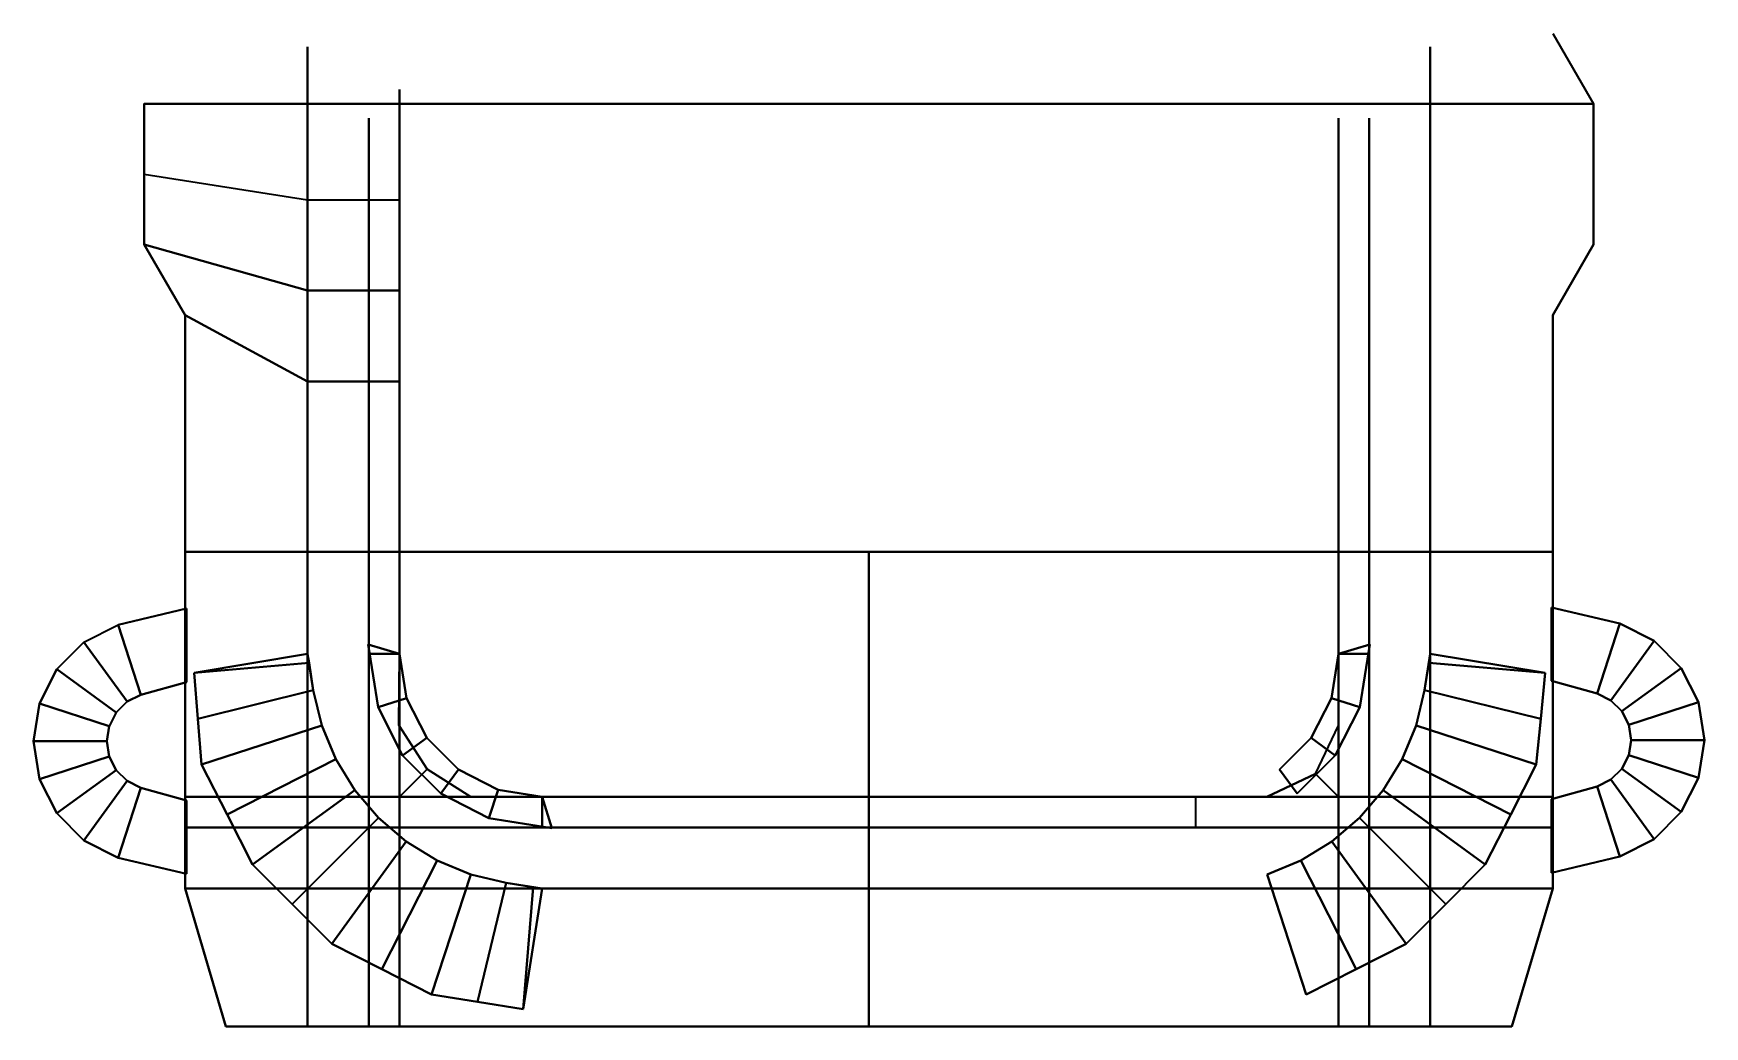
# Model space of a CAD drawing. Header units: millimetres. Extents: x -40.9 to 40.9, y -39.3 to 9.4.
import ezdxf

# ---------------------------------------------------------------- set-up
doc = ezdxf.new("R2010")
doc.units = ezdxf.units.MM
for name, color, linetype in [('CUBE2', 7, 'Continuous'), ('TUBE11_CO1', 7, 'Continuous'), ('TUBE11_CO3', 7, 'Continuous'), ('TUBE5_COP7', 7, 'Continuous'), ('TUBE5_COP8', 7, 'Continuous'), ('TUBE5_EXT8', 7, 'Continuous'), ('TUBE5_EXT9', 7, 'Continuous')]:
    doc.layers.add(name, color=color, linetype=linetype)
doc.styles.add('Annotative', font='arial.ttf')

msp = doc.modelspace()

# ---------------------------------------------------------------- texts
at = {"extrusion": (0, 1, 0), "attachment_point": 1, "text_direction": (-1, 0, 0), "style": 'Annotative'}
for s, width, insert, char_height in [('SEZIONE 2', 83.04685, (41.163, 0, 63.087), 10), ('Scala 1:1', 14.11796, (39.502, 0, 47.317), 2.5)]:
    msp.add_mtext_dynamic_manual_height_columns(s, width=width, gutter_width=12.5, heights=[0], dxfattribs=dict(at, insert=insert, char_height=char_height))

# ---------------------------------------------------------------- hatches: boundary and pattern name
at = {"extrusion": (0, 1, 0)}
h = msp.add_hatch(color=256, dxfattribs=at)
h.dxf.hatch_style = 1
h.paths.add_polyline_path([(-35.5, 17.966), (-27.5, 17.966), (-27.5, 15.466), (-24.5, 15.466), (-24.5, 17.966), (-23, 17.966), (-23, -8.034), (23, -8.034), (23, 17.966), (24.5, 17.966), (24.5, 15.466), (27.5, 15.466), (27.5, 17.966), (35.5, 17.966), (35.5, -14.034), (-35.5, -14.034)])

# ---------------------------------------------------------------- linework, layer by layer
at = {"extrusion": (0, 1, 0), "elevation": 5.96}
msp.add_lwpolyline([(-35.5, 17.966), (-27.5, 17.966), (-27.5, 15.466), (-24.5, 15.466), (-24.5, 17.966), (-23, 17.966), (-23, -8.034), (23, -8.034), (23, 17.966), (24.5, 17.966), (24.5, 15.466), (27.5, 15.466), (27.5, 17.966), (35.5, 17.966), (35.5, -14.034), (-35.5, -14.034)], close=True, dxfattribs=at)
at = {"layer": 'CUBE2'}
for points, invisible_edges in [([(33.5, -4.39, -14.034), (27.5, -15.993, -14.034), (33.5, 9.41, -14.034)], 15), ([(33.5, 9.41, -14.034), (35.5, 5.96, -14.034), (35.5, 2.51, -14.034)], 12), ([(33.5, 9.41, -14.034), (35.5, 2.51, -14.034), (33.5, -4.39, -14.034)], 15), ([(-35.5, 5.96, 17.966), (-35.5, 2.51, 17.966), (-27.5, 8.757, 17.966)], 14), ([(-35.5, 2.51, 17.966), (-33.5, -4.39, 17.966), (-27.5, 8.757, 17.966)], 15), ([(-33.5, -4.39, 17.966), (-27.5, -15.993, 17.966), (-27.5, 8.757, 17.966)], 13), ([(-27.5, 8.757, 15.466), (-27.5, -15.993, 15.466), (-24.5, -15.993, 15.466)], 12), ([(-27.5, 8.757, 17.966), (-27.5, -15.993, 17.966), (-27.5, -15.993, 15.466)], 12), ([(-27.5, 8.757, 17.966), (-27.5, -15.993, 15.466), (-27.5, 8.757, 15.466)], 13), ([(24.5, -15.993, 15.466), (27.5, -15.993, 15.466), (27.5, 8.757, 15.466)], 12), ([(27.5, 8.757, 17.966), (35.5, 2.51, 17.966), (35.5, 5.96, 17.966)], 13), ([(33.5, -4.39, 17.966), (27.5, 8.757, 17.966), (27.5, -15.993, 17.966)], 13), ([(35.5, 2.51, 17.966), (27.5, 8.757, 17.966), (33.5, -4.39, 17.966)], 15), ([(27.5, -15.993, 15.466), (27.5, -15.993, 17.966), (27.5, 8.757, 17.966)], 12), ([(27.5, 8.757, 17.966), (27.5, 8.757, 15.466), (27.5, -15.993, 15.466)], 13), ([(-23, 5.257, 5.966), (-23, 2.91, -8.034), (-23, 6.66, -8.034)], 13), ([(-23, 6.66, -8.034), (-23, 2.91, -8.034), (0, -15.993, -8.034)], 14), ([(-35.5, 2.51, 13.966), (-35.5, 5.96, 13.966), (-35.5, 5.96, 9.966)], 12), ([(-35.5, 5.96, 9.966), (-35.5, 2.51, 9.966), (-35.5, 2.51, 13.966)], 12), ([(-35.5, 2.51, 17.966), (-35.5, 5.96, 17.966), (-35.5, 5.96, 13.966)], 12), ([(-35.5, 5.96, 13.966), (-35.5, 2.51, 13.966), (-35.5, 2.51, 17.966)], 12), ([(35.5, 5.96, 17.966), (35.5, 2.51, 17.966), (35.5, 2.51, 13.966)], 12), ([(35.5, 2.51, 13.966), (35.5, 5.96, 13.966), (35.5, 5.96, 17.966)], 12), ([(35.5, 5.96, 13.966), (35.5, 2.51, 13.966), (35.5, 2.51, 9.966)], 12), ([(35.5, 2.51, 9.966), (35.5, 5.96, 9.966), (35.5, 5.96, 13.966)], 12), ([(35.5, 5.96, 9.966), (35.5, 2.51, 9.966), (35.5, 2.51, 5.966)], 12), ([(35.5, 2.51, 5.966), (35.5, 5.96, 5.966), (35.5, 5.96, 9.966)], 12), ([(35.5, 5.96, 5.966), (35.5, 2.51, 5.966), (35.5, 2.51, 1.966)], 12), ([(35.5, 2.51, 1.966), (35.5, 5.96, 1.966), (35.5, 5.96, 5.966)], 12), ([(35.5, 5.96, 1.966), (35.5, 2.51, 1.966), (35.5, 2.51, -2.034)], 12), ([(35.5, 2.51, -2.034), (35.5, 5.96, -2.034), (35.5, 5.96, 1.966)], 12), ([(35.5, 5.96, -2.034), (35.5, 2.51, -2.034), (35.5, 2.51, -6.034)], 12), ([(35.5, 2.51, -6.034), (35.5, 5.96, -6.034), (35.5, 5.96, -2.034)], 12), ([(35.5, 5.96, -6.034), (35.5, 2.51, -6.034), (35.5, 2.51, -10.034)], 12), ([(35.5, 2.51, -10.034), (35.5, 5.96, -10.034), (35.5, 5.96, -6.034)], 12), ([(35.5, 5.96, -10.034), (35.5, 2.51, -10.034), (35.5, 2.51, -14.034)], 12), ([(35.5, 2.51, -14.034), (35.5, 5.96, -14.034), (35.5, 5.96, -10.034)], 12), ([(-23, 1.34, 17.966), (-24.5, 5.257, 17.966), (-24.5, -15.993, 17.966)], 13), ([(-24.5, -15.993, 17.966), (-24.5, 5.257, 17.966), (-24.5, -15.993, 15.466)], 2), ([(-23, 5.257, 5.966), (-23, -15.993, 15.466), (-23, -15.993, 5.966)], 1), ([(-23, 5.257, 5.966), (-23, -15.993, 5.966), (-23, -4.59, -8.034)], 14), ([(-23, 5.257, 5.966), (-23, -4.59, -8.034), (-23, -0.84, -8.034)], 13), ([(-23, 5.257, 5.966), (-23, -0.84, -8.034), (-23, 2.91, -8.034)], 13), ([(0, -15.993, -8.034), (23, -15.993, -8.034), (23, 5.257, -8.034)], 12), ([(23, 1.34, 17.966), (24.5, -15.993, 17.966), (24.5, 5.257, 17.966)], 13), ([(23, -15.993, 5.966), (23, 5.257, 5.966), (23, -15.993, -8.034)], 2), ([(23, 5.257, 5.966), (23, 5.257, -8.034), (23, -15.993, -8.034)], 13), ([(23, -15.993, 15.466), (23, 5.257, 5.966), (23, -15.993, 5.966)], 1), ([(24.5, 5.257, 17.966), (24.5, -15.993, 17.966), (24.5, -15.993, 15.466)], 12), ([(-35.5, 2.51, 17.966), (-35.5, -0.94, 17.966), (-33.5, -4.39, 17.966)], 12), ([(-35.5, -0.94, -14.034), (-35.5, 2.51, -14.034), (-27.5, 1.26, -14.034)], 12), ([(-35.5, -0.94, -10.034), (-35.5, 2.51, -10.034), (-35.5, 2.51, -14.034)], 12), ([(-35.5, 2.51, -14.034), (-35.5, -0.94, -14.034), (-35.5, -0.94, -10.034)], 12), ([(-35.5, -0.94, -6.034), (-35.5, 2.51, -6.034), (-35.5, 2.51, -10.034)], 12), ([(-35.5, 2.51, -10.034), (-35.5, -0.94, -10.034), (-35.5, -0.94, -6.034)], 12), ([(-35.5, -0.94, -2.034), (-35.5, 2.51, -2.034), (-35.5, 2.51, -6.034)], 12), ([(-35.5, 2.51, -6.034), (-35.5, -0.94, -6.034), (-35.5, -0.94, -2.034)], 12), ([(-35.5, -0.94, 1.966), (-35.5, 2.51, 1.966), (-35.5, 2.51, -2.034)], 12), ([(-35.5, 2.51, -2.034), (-35.5, -0.94, -2.034), (-35.5, -0.94, 1.966)], 12), ([(-35.5, -0.94, 1.966), (-35.5, -0.94, 5.966), (-35.5, 2.51, 5.966)], 12), ([(-35.5, 2.51, 5.966), (-35.5, 2.51, 1.966), (-35.5, -0.94, 1.966)], 12), ([(-35.5, -0.94, 9.966), (-35.5, 2.51, 9.966), (-35.5, 2.51, 5.966)], 12), ([(-35.5, 2.51, 5.966), (-35.5, -0.94, 5.966), (-35.5, -0.94, 9.966)], 12), ([(-35.5, -0.94, 13.966), (-35.5, 2.51, 13.966), (-35.5, 2.51, 9.966)], 12), ([(-35.5, 2.51, 9.966), (-35.5, -0.94, 9.966), (-35.5, -0.94, 13.966)], 12), ([(-35.5, -0.94, 17.966), (-35.5, 2.51, 17.966), (-35.5, 2.51, 13.966)], 12), ([(-35.5, 2.51, 13.966), (-35.5, -0.94, 13.966), (-35.5, -0.94, 17.966)], 12), ([(-23, 2.91, -8.034), (-23, -0.84, -8.034), (0, -15.993, -8.034)], 14), ([(35.5, 2.51, 17.966), (33.5, -4.39, 17.966), (35.5, -0.94, 17.966)], 1), ([(35.5, 2.51, -14.034), (35.5, -0.94, -14.034), (33.5, -4.39, -14.034)], 12), ([(35.5, 2.51, 17.966), (35.5, -0.94, 17.966), (35.5, -0.94, 13.966)], 12), ([(35.5, -0.94, 13.966), (35.5, 2.51, 13.966), (35.5, 2.51, 17.966)], 12), ([(35.5, 2.51, 13.966), (35.5, -0.94, 13.966), (35.5, -0.94, 9.966)], 12), ([(35.5, -0.94, 9.966), (35.5, 2.51, 9.966), (35.5, 2.51, 13.966)], 12), ([(35.5, 2.51, 9.966), (35.5, -0.94, 9.966), (35.5, -0.94, 5.966)], 12), ([(35.5, -0.94, 5.966), (35.5, 2.51, 5.966), (35.5, 2.51, 9.966)], 12), ([(35.5, 2.51, 5.966), (35.5, -0.94, 5.966), (35.5, -0.94, 1.966)], 12), ([(35.5, -0.94, 1.966), (35.5, 2.51, 1.966), (35.5, 2.51, 5.966)], 12), ([(35.5, 2.51, 1.966), (35.5, -0.94, 1.966), (35.5, -0.94, -2.034)], 12), ([(35.5, -0.94, -2.034), (35.5, 2.51, -2.034), (35.5, 2.51, 1.966)], 12), ([(35.5, 2.51, -2.034), (35.5, -0.94, -2.034), (35.5, -0.94, -6.034)], 12), ([(35.5, -0.94, -6.034), (35.5, 2.51, -6.034), (35.5, 2.51, -2.034)], 12), ([(35.5, 2.51, -6.034), (35.5, -0.94, -6.034), (35.5, -0.94, -10.034)], 12), ([(35.5, -0.94, -10.034), (35.5, 2.51, -10.034), (35.5, 2.51, -6.034)], 12), ([(35.5, 2.51, -10.034), (35.5, -0.94, -10.034), (35.5, -0.94, -14.034)], 12), ([(35.5, -0.94, -14.034), (35.5, 2.51, -14.034), (35.5, 2.51, -10.034)], 12), ([(-27.5, 1.26, -14.034), (-27.5, -3.19, -14.034), (-35.5, -0.94, -14.034)], 12), ([(-27.5, 1.26, -14.034), (-24.5, 1.26, -14.034), (-24.5, -3.19, -14.034)], 12), ([(-27.5, 1.26, -14.034), (-24.5, -3.19, -14.034), (-27.5, -3.19, -14.034)], 1), ([(-23, -15.993, 17.966), (-23, 1.34, 17.966), (-24.5, -15.993, 17.966)], 2), ([(-24.5, 1.26, -14.034), (-23, 1.26, -14.034), (-23, -3.19, -14.034)], 12), ([(-24.5, 1.26, -14.034), (-23, -3.19, -14.034), (-24.5, -3.19, -14.034)], 1), ([(-23, 1.34, 17.966), (-23, -15.993, 17.966), (-23, -15.993, 15.466)], 12), ([(-23, -15.993, 15.466), (-23, 1.34, 15.466), (-23, 1.34, 17.966)], 12), ([(0, -15.993, -14.034), (-23, -3.19, -14.034), (-23, 1.26, -14.034)], 13), ([(24.5, -15.993, 17.966), (23, 1.34, 17.966), (23, -15.993, 17.966)], 1), ([(23, -15.993, 15.466), (23, -15.993, 15.466), (23, 1.34, 15.466)], 12), ([(23, -15.993, 17.966), (23, 1.34, 17.966), (23, -15.993, 15.466)], 2), ([(23, 1.34, 17.966), (23, 1.34, 15.466), (23, -15.993, 15.466)], 12), ([(-33.5, -4.39, -14.034), (-35.5, -0.94, -14.034), (-27.5, -3.19, -14.034)], 12), ([(-33.5, -4.39, -10.034), (-35.5, -0.94, -10.034), (-35.5, -0.94, -14.034)], 12), ([(-35.5, -0.94, -14.034), (-33.5, -4.39, -14.034), (-33.5, -4.39, -10.034)], 12), ([(-33.5, -4.39, -6.034), (-35.5, -0.94, -6.034), (-35.5, -0.94, -10.034)], 12), ([(-35.5, -0.94, -10.034), (-33.5, -4.39, -10.034), (-33.5, -4.39, -6.034)], 12), ([(-33.5, -4.39, -2.034), (-35.5, -0.94, -2.034), (-35.5, -0.94, -6.034)], 12), ([(-35.5, -0.94, -6.034), (-33.5, -4.39, -6.034), (-33.5, -4.39, -2.034)], 12), ([(-33.5, -4.39, -2.034), (-33.5, -4.39, 1.966), (-35.5, -0.94, 1.966)], 12), ([(-35.5, -0.94, 1.966), (-35.5, -0.94, -2.034), (-33.5, -4.39, -2.034)], 12), ([(-33.5, -4.39, 1.966), (-33.5, -4.39, 5.966), (-35.5, -0.94, 5.966)], 12), ([(-35.5, -0.94, 5.966), (-35.5, -0.94, 1.966), (-33.5, -4.39, 1.966)], 12), ([(-33.5, -4.39, 9.966), (-35.5, -0.94, 9.966), (-35.5, -0.94, 5.966)], 12), ([(-35.5, -0.94, 5.966), (-33.5, -4.39, 5.966), (-33.5, -4.39, 9.966)], 12), ([(-33.5, -4.39, 13.966), (-35.5, -0.94, 13.966), (-35.5, -0.94, 9.966)], 12), ([(-35.5, -0.94, 9.966), (-33.5, -4.39, 9.966), (-33.5, -4.39, 13.966)], 12), ([(-33.5, -4.39, 17.966), (-35.5, -0.94, 17.966), (-35.5, -0.94, 13.966)], 12), ([(-35.5, -0.94, 13.966), (-33.5, -4.39, 13.966), (-33.5, -4.39, 17.966)], 12), ([(0, -15.993, -8.034), (-23, -0.84, -8.034), (-23, -4.59, -8.034)], 13), ([(35.5, -0.94, 17.966), (33.5, -4.39, 17.966), (33.5, -4.39, 13.966)], 12), ([(33.5, -4.39, 13.966), (35.5, -0.94, 13.966), (35.5, -0.94, 17.966)], 12), ([(35.5, -0.94, 13.966), (33.5, -4.39, 13.966), (33.5, -4.39, 9.966)], 12), ([(33.5, -4.39, 9.966), (35.5, -0.94, 9.966), (35.5, -0.94, 13.966)], 12), ([(35.5, -0.94, 9.966), (33.5, -4.39, 9.966), (33.5, -4.39, 5.966)], 12), ([(33.5, -4.39, 5.966), (35.5, -0.94, 5.966), (35.5, -0.94, 9.966)], 12), ([(35.5, -0.94, 5.966), (33.5, -4.39, 5.966), (33.5, -4.39, 1.966)], 12), ([(33.5, -4.39, 1.966), (35.5, -0.94, 1.966), (35.5, -0.94, 5.966)], 12), ([(35.5, -0.94, 1.966), (33.5, -4.39, 1.966), (33.5, -4.39, -2.034)], 12), ([(33.5, -4.39, -2.034), (35.5, -0.94, -2.034), (35.5, -0.94, 1.966)], 12), ([(35.5, -0.94, -2.034), (33.5, -4.39, -2.034), (33.5, -4.39, -6.034)], 12), ([(33.5, -4.39, -6.034), (35.5, -0.94, -6.034), (35.5, -0.94, -2.034)], 12), ([(35.5, -0.94, -6.034), (33.5, -4.39, -6.034), (33.5, -4.39, -10.034)], 12), ([(33.5, -4.39, -10.034), (35.5, -0.94, -10.034), (35.5, -0.94, -6.034)], 12), ([(35.5, -0.94, -10.034), (33.5, -4.39, -10.034), (33.5, -4.39, -14.034)], 12), ([(33.5, -4.39, -14.034), (35.5, -0.94, -14.034), (35.5, -0.94, -10.034)], 12), ([(-27.5, -3.19, -14.034), (-27.5, -7.64, -14.034), (-33.5, -4.39, -14.034)], 12), ([(-27.5, -3.19, -14.034), (-24.5, -3.19, -14.034), (-24.5, -7.64, -14.034)], 12), ([(-27.5, -3.19, -14.034), (-24.5, -7.64, -14.034), (-27.5, -7.64, -14.034)], 1), ([(-24.5, -3.19, -14.034), (-23, -3.19, -14.034), (-23, -7.64, -14.034)], 12), ([(-24.5, -3.19, -14.034), (-23, -7.64, -14.034), (-24.5, -7.64, -14.034)], 1), ([(0, -15.993, -14.034), (-23, -7.64, -14.034), (-23, -3.19, -14.034)], 13), ([(-33.5, -4.39, 17.966), (-33.5, -15.993, 17.966), (-27.5, -15.993, 17.966)], 12), ([(-33.5, -15.993, -14.034), (-33.5, -4.39, -14.034), (-27.5, -7.64, -14.034)], 12), ([(-33.5, -15.993, -10.034), (-33.5, -4.39, -10.034), (-33.5, -15.993, -14.034)], 2), ([(-33.5, -4.39, -10.034), (-33.5, -4.39, -14.034), (-33.5, -15.993, -14.034)], 12), ([(-33.5, -15.993, -6.034), (-33.5, -4.39, -6.034), (-33.5, -15.993, -10.034)], 2), ([(-33.5, -4.39, -6.034), (-33.5, -4.39, -10.034), (-33.5, -15.993, -10.034)], 12), ([(-33.5, -15.993, -2.034), (-33.5, -4.39, -2.034), (-33.5, -15.993, -6.034)], 2), ([(-33.5, -4.39, -2.034), (-33.5, -4.39, -6.034), (-33.5, -15.993, -6.034)], 12), ([(-33.5, -15.993, 1.966), (-33.5, -4.39, 1.966), (-33.5, -15.993, -2.034)], 2), ([(-33.5, -4.39, 1.966), (-33.5, -4.39, -2.034), (-33.5, -15.993, -2.034)], 12), ([(-33.5, -15.993, 5.966), (-33.5, -4.39, 5.966), (-33.5, -15.993, 1.966)], 2), ([(-33.5, -4.39, 5.966), (-33.5, -4.39, 1.966), (-33.5, -15.993, 1.966)], 12), ([(-33.5, -15.993, 9.966), (-33.5, -4.39, 9.966), (-33.5, -15.993, 5.966)], 2), ([(-33.5, -4.39, 9.966), (-33.5, -4.39, 5.966), (-33.5, -15.993, 5.966)], 12), ([(-33.5, -15.993, 13.966), (-33.5, -4.39, 13.966), (-33.5, -15.993, 9.966)], 2), ([(-33.5, -4.39, 13.966), (-33.5, -4.39, 9.966), (-33.5, -15.993, 9.966)], 12), ([(-33.5, -15.993, 17.966), (-33.5, -4.39, 17.966), (-33.5, -15.993, 13.966)], 2), ([(-33.5, -4.39, 17.966), (-33.5, -4.39, 13.966), (-33.5, -15.993, 13.966)], 12), ([(-23, -15.993, 5.966), (-23, -8.34, -8.034), (-23, -4.59, -8.034)], 13), ([(-23, -4.59, -8.034), (-23, -8.34, -8.034), (0, -15.993, -8.034)], 14), ([(33.5, -4.39, 17.966), (27.5, -15.993, 17.966), (33.5, -15.993, 17.966)], 1), ([(33.5, -4.39, -14.034), (33.5, -15.993, -14.034), (27.5, -15.993, -14.034)], 12), ([(33.5, -15.993, 13.966), (33.5, -4.39, 13.966), (33.5, -4.39, 17.966)], 12), ([(33.5, -15.993, 13.966), (33.5, -4.39, 17.966), (33.5, -15.993, 17.966)], 1), ([(33.5, -15.993, 9.966), (33.5, -4.39, 9.966), (33.5, -4.39, 13.966)], 12), ([(33.5, -15.993, 9.966), (33.5, -4.39, 13.966), (33.5, -15.993, 13.966)], 1), ([(33.5, -15.993, 5.966), (33.5, -4.39, 5.966), (33.5, -4.39, 9.966)], 12), ([(33.5, -15.993, 5.966), (33.5, -4.39, 9.966), (33.5, -15.993, 9.966)], 1), ([(33.5, -15.993, 1.966), (33.5, -4.39, 1.966), (33.5, -4.39, 5.966)], 12), ([(33.5, -15.993, 1.966), (33.5, -4.39, 5.966), (33.5, -15.993, 5.966)], 1), ([(33.5, -15.993, -2.034), (33.5, -4.39, -2.034), (33.5, -4.39, 1.966)], 12), ([(33.5, -15.993, -2.034), (33.5, -4.39, 1.966), (33.5, -15.993, 1.966)], 1), ([(33.5, -15.993, -6.034), (33.5, -4.39, -6.034), (33.5, -4.39, -2.034)], 12), ([(33.5, -15.993, -6.034), (33.5, -4.39, -2.034), (33.5, -15.993, -2.034)], 1), ([(33.5, -15.993, -10.034), (33.5, -4.39, -10.034), (33.5, -4.39, -6.034)], 12), ([(33.5, -15.993, -10.034), (33.5, -4.39, -6.034), (33.5, -15.993, -6.034)], 1), ([(33.5, -15.993, -14.034), (33.5, -4.39, -14.034), (33.5, -4.39, -10.034)], 12), ([(33.5, -15.993, -14.034), (33.5, -4.39, -10.034), (33.5, -15.993, -10.034)], 1), ([(-33.5, -15.993, -14.034), (-27.5, -7.64, -14.034), (-27.5, -15.993, -14.034)], 1), ([(-27.5, -15.993, -14.034), (-27.5, -7.64, -14.034), (-24.5, -7.64, -14.034)], 12), ([(-27.5, -15.993, -14.034), (-24.5, -7.64, -14.034), (-24.5, -15.993, -14.034)], 1), ([(-24.5, -15.993, -14.034), (-24.5, -7.64, -14.034), (-23, -7.64, -14.034)], 12), ([(-24.5, -15.993, -14.034), (-23, -7.64, -14.034), (-23, -15.993, -14.034)], 1), ([(0, -15.993, -14.034), (-23, -15.993, -14.034), (-23, -7.64, -14.034)], 12), ([(-23, -15.993, 5.966), (-23, -15.993, -8.034), (-23, -8.34, -8.034)], 12), ([(-23, -8.34, -8.034), (-23, -15.993, -8.034), (0, -15.993, -8.034)], 12), ([(-33.5, -27.993, 17.966), (-27.5, -27.993, 17.966), (-27.5, -15.993, 17.966)], 12), ([(-27.5, -15.993, 17.966), (-33.5, -15.993, 17.966), (-33.5, -27.993, 17.966)], 12), ([(-33.5, -15.993, -14.034), (-27.5, -15.993, -14.034), (-27.5, -27.993, -14.034)], 12), ([(-33.5, -15.993, -14.034), (-27.5, -27.993, -14.034), (-33.5, -27.993, -14.034)], 1), ([(-33.5, -27.993, -10.034), (-33.5, -15.993, -10.034), (-33.5, -15.993, -14.034)], 12), ([(-33.5, -15.993, -14.034), (-33.5, -27.993, -14.034), (-33.5, -27.993, -10.034)], 12), ([(-33.5, -27.993, -6.034), (-33.5, -15.993, -6.034), (-33.5, -15.993, -10.034)], 12), ([(-33.5, -15.993, -10.034), (-33.5, -27.993, -10.034), (-33.5, -27.993, -6.034)], 12), ([(-33.5, -27.993, -6.034), (-33.5, -27.993, -2.034), (-33.5, -15.993, -2.034)], 12), ([(-33.5, -15.993, -2.034), (-33.5, -15.993, -6.034), (-33.5, -27.993, -6.034)], 12), ([(-33.5, -27.993, -2.034), (-33.5, -27.993, 1.966), (-33.5, -15.993, 1.966)], 12), ([(-33.5, -15.993, 1.966), (-33.5, -15.993, -2.034), (-33.5, -27.993, -2.034)], 12), ([(-33.5, -27.993, 1.966), (-33.5, -27.993, 5.966), (-33.5, -15.993, 5.966)], 12), ([(-33.5, -15.993, 5.966), (-33.5, -15.993, 1.966), (-33.5, -27.993, 1.966)], 12), ([(-33.5, -27.993, 5.966), (-33.5, -27.993, 9.966), (-33.5, -15.993, 9.966)], 12), ([(-33.5, -15.993, 9.966), (-33.5, -15.993, 5.966), (-33.5, -27.993, 5.966)], 12), ([(-33.5, -27.993, 13.966), (-33.5, -15.993, 13.966), (-33.5, -15.993, 9.966)], 12), ([(-33.5, -15.993, 9.966), (-33.5, -27.993, 9.966), (-33.5, -27.993, 13.966)], 12), ([(-33.5, -27.993, 17.966), (-33.5, -15.993, 17.966), (-33.5, -15.993, 13.966)], 12), ([(-33.5, -15.993, 13.966), (-33.5, -27.993, 13.966), (-33.5, -27.993, 17.966)], 12), ([(-27.5, -27.993, 15.466), (-24.5, -27.993, 15.466), (-24.5, -15.993, 15.466)], 12), ([(-24.5, -15.993, 15.466), (-27.5, -15.993, 15.466), (-27.5, -27.993, 15.466)], 12), ([(-27.5, -15.993, -14.034), (-24.5, -15.993, -14.034), (-24.5, -27.993, -14.034)], 12), ([(-27.5, -15.993, -14.034), (-24.5, -27.993, -14.034), (-27.5, -27.993, -14.034)], 1), ([(-27.5, -27.993, 17.966), (-27.5, -27.993, 15.466), (-27.5, -15.993, 17.966)], 2), ([(-27.5, -27.993, 15.466), (-27.5, -15.993, 15.466), (-27.5, -15.993, 17.966)], 12), ([(-24.5, -15.993, -14.034), (-23, -15.993, -14.034), (-23, -27.993, -14.034)], 12), ([(-24.5, -15.993, -14.034), (-23, -27.993, -14.034), (-24.5, -27.993, -14.034)], 1), ([(-24.5, -15.993, 15.466), (-24.5, -27.993, 15.466), (-24.5, -27.993, 15.466)], 12), ([(-24.5, -27.993, 15.466), (-24.5, -20.993, 15.466), (-24.5, -15.993, 15.466)], 14), ([(-24.5, -20.993, 15.466), (-24.5, -15.993, 15.466), (-24.5, -15.993, 15.466)], 12), ([(-24.5, -20.993, 17.966), (-23, -20.993, 17.966), (-23, -15.993, 17.966)], 12), ([(-23, -15.993, 17.966), (-24.5, -15.993, 17.966), (-24.5, -20.993, 17.966)], 12), ([(-24.5, -20.993, 17.966), (-24.5, -15.993, 17.966), (-24.5, -15.993, 15.466)], 12), ([(-24.5, -15.993, 15.466), (-24.5, -20.993, 15.466), (-24.5, -20.993, 17.966)], 12), ([(-23, -15.993, -14.034), (0, -15.993, -14.034), (0, -27.993, -14.034)], 12), ([(-23, -15.993, -14.034), (0, -27.993, -14.034), (-23, -27.993, -14.034)], 1), ([(0, -15.993, 5.966), (0, -15.993, -8.034), (-23, -15.993, 5.966)], 2), ([(0, -15.993, -8.034), (-23, -15.993, -8.034), (-23, -15.993, 5.966)], 12), ([(-23, -20.993, 15.466), (-23, -20.993, 15.466), (-23, -15.993, 15.466)], 2), ([(-23, -20.993, 15.466), (-23, -15.993, 15.466), (-23, -15.993, 15.466)], 12), ([(-23, -15.993, 15.466), (-23, -20.993, 15.466), (-23, -20.993, 5.966)], 12), ([(-23, -20.993, 5.966), (-23, -15.993, 5.966), (-23, -15.993, 15.466)], 12), ([(-23, -15.993, 17.966), (-23, -20.993, 17.966), (-23, -20.993, 15.466)], 12), ([(-23, -20.993, 15.466), (-23, -15.993, 15.466), (-23, -15.993, 17.966)], 12), ([(-11.5, -27.993, 5.966), (0, -15.993, 5.966), (-23, -15.993, 5.966)], 13), ([(-11.5, -27.993, 5.966), (-23, -15.993, 5.966), (-23, -20.993, 5.966)], 13), ([(0, -15.993, 5.966), (-11.5, -27.993, 5.966), (-5.75, -27.993, 5.966)], 13), ([(-5.75, -27.993, 5.966), (0, -27.993, 5.966), (0, -15.993, 5.966)], 12), ([(0, -15.993, 5.966), (0, -27.993, 5.966), (5.75, -27.993, 5.966)], 12), ([(0, -15.993, 5.966), (5.75, -27.993, 5.966), (11.5, -27.993, 5.966)], 13), ([(0, -15.993, 5.966), (11.5, -27.993, 5.966), (23, -15.993, 5.966)], 3), ([(0, -15.993, -14.034), (23, -15.993, -14.034), (23, -27.993, -14.034)], 12), ([(0, -15.993, -14.034), (23, -27.993, -14.034), (0, -27.993, -14.034)], 1), ([(23, -15.993, 5.966), (23, -15.993, -8.034), (0, -15.993, 5.966)], 2), ([(23, -15.993, -8.034), (0, -15.993, -8.034), (0, -15.993, 5.966)], 12), ([(23, -20.993, 5.966), (23, -15.993, 5.966), (11.5, -27.993, 5.966)], 14), ([(23, -15.993, -14.034), (24.5, -15.993, -14.034), (24.5, -27.993, -14.034)], 12), ([(23, -15.993, -14.034), (24.5, -27.993, -14.034), (23, -27.993, -14.034)], 1), ([(23, -15.993, 15.466), (23, -20.993, 15.466), (23, -20.993, 15.466)], 12), ([(23, -20.993, 15.466), (23, -15.993, 15.466), (23, -15.993, 15.466)], 12), ([(23, -15.993, 5.966), (23, -20.993, 5.966), (23, -20.993, 15.466)], 12), ([(23, -15.993, 5.966), (23, -20.993, 15.466), (23, -15.993, 15.466)], 1), ([(23, -20.993, 17.966), (24.5, -20.993, 17.966), (24.5, -15.993, 17.966)], 12), ([(24.5, -15.993, 17.966), (23, -15.993, 17.966), (23, -20.993, 17.966)], 12), ([(23, -20.993, 17.966), (23, -15.993, 17.966), (23, -15.993, 15.466)], 12), ([(23, -15.993, 15.466), (23, -20.993, 15.466), (23, -20.993, 17.966)], 12), ([(24.5, -27.993, 15.466), (27.5, -27.993, 15.466), (27.5, -15.993, 15.466)], 12), ([(27.5, -15.993, 15.466), (24.5, -15.993, 15.466), (24.5, -27.993, 15.466)], 12), ([(24.5, -15.993, -14.034), (27.5, -15.993, -14.034), (27.5, -27.993, -14.034)], 12), ([(24.5, -15.993, -14.034), (27.5, -27.993, -14.034), (24.5, -27.993, -14.034)], 1), ([(24.5, -20.993, 15.466), (24.5, -27.993, 15.466), (24.5, -15.993, 15.466)], 2), ([(24.5, -27.993, 15.466), (24.5, -27.993, 15.466), (24.5, -15.993, 15.466)], 14), ([(24.5, -27.993, 15.466), (24.5, -15.993, 15.466), (24.5, -15.993, 15.466)], 12), ([(24.5, -15.993, 17.966), (24.5, -20.993, 17.966), (24.5, -20.993, 15.466)], 12), ([(24.5, -20.993, 15.466), (24.5, -15.993, 15.466), (24.5, -15.993, 17.966)], 12), ([(27.5, -27.993, 17.966), (33.5, -27.993, 17.966), (33.5, -15.993, 17.966)], 12), ([(33.5, -15.993, 17.966), (27.5, -15.993, 17.966), (27.5, -27.993, 17.966)], 12), ([(27.5, -15.993, -14.034), (33.5, -15.993, -14.034), (33.5, -27.993, -14.034)], 12), ([(27.5, -15.993, -14.034), (33.5, -27.993, -14.034), (27.5, -27.993, -14.034)], 1), ([(27.5, -15.993, 17.966), (27.5, -15.993, 15.466), (27.5, -27.993, 17.966)], 2), ([(27.5, -15.993, 15.466), (27.5, -27.993, 15.466), (27.5, -27.993, 17.966)], 12), ([(33.5, -15.993, 17.966), (33.5, -27.993, 17.966), (33.5, -27.993, 13.966)], 12), ([(33.5, -27.993, 13.966), (33.5, -15.993, 13.966), (33.5, -15.993, 17.966)], 12), ([(33.5, -15.993, 13.966), (33.5, -27.993, 13.966), (33.5, -27.993, 9.966)], 12), ([(33.5, -27.993, 9.966), (33.5, -15.993, 9.966), (33.5, -15.993, 13.966)], 12), ([(33.5, -15.993, 9.966), (33.5, -27.993, 9.966), (33.5, -27.993, 5.966)], 12), ([(33.5, -27.993, 5.966), (33.5, -15.993, 5.966), (33.5, -15.993, 9.966)], 12), ([(33.5, -15.993, 5.966), (33.5, -27.993, 5.966), (33.5, -27.993, 1.966)], 12), ([(33.5, -27.993, 1.966), (33.5, -15.993, 1.966), (33.5, -15.993, 5.966)], 12), ([(33.5, -15.993, 1.966), (33.5, -27.993, 1.966), (33.5, -27.993, -2.034)], 12), ([(33.5, -27.993, -2.034), (33.5, -15.993, -2.034), (33.5, -15.993, 1.966)], 12), ([(33.5, -15.993, -2.034), (33.5, -27.993, -2.034), (33.5, -27.993, -6.034)], 12), ([(33.5, -27.993, -6.034), (33.5, -15.993, -6.034), (33.5, -15.993, -2.034)], 12), ([(33.5, -15.993, -6.034), (33.5, -27.993, -6.034), (33.5, -27.993, -10.034)], 12), ([(33.5, -27.993, -10.034), (33.5, -15.993, -10.034), (33.5, -15.993, -6.034)], 12), ([(33.5, -15.993, -10.034), (33.5, -27.993, -10.034), (33.5, -27.993, -14.034)], 12), ([(33.5, -27.993, -14.034), (33.5, -15.993, -14.034), (33.5, -15.993, -10.034)], 12), ([(-23, -20.993, 17.966), (-24.5, -20.993, 17.966), (-24.5, -20.993, 15.466)], 12), ([(-24.5, -20.993, 15.466), (-23, -20.993, 15.466), (-23, -20.993, 17.966)], 12), ([(-23.037, -24.481, 15.466), (-23, -20.993, 15.466), (-24.5, -20.993, 15.466)], 12), ([(-23.037, -24.481, 15.466), (-24.5, -20.993, 15.466), (-24.5, -27.993, 15.466)], 13), ([(-23, -20.993, 15.466), (-23.037, -24.481, 15.466), (-23, -20.993, 5.966)], 14), ([(-23.037, -24.481, 15.466), (-23.037, -24.481, 5.966), (-23, -20.993, 5.966)], 12), ([(-23, -20.993, 5.966), (-23.037, -24.481, 5.966), (-21.636, -26.638, 5.966)], 12), ([(-23, -20.993, 15.466), (-23, -20.993, 5.966), (-23, -20.993, 15.466)], 1), ([(-23, -20.993, 5.966), (-16, -27.993, 5.966), (-11.5, -27.993, 5.966)], 13), ([(-16, -27.993, 5.966), (-23, -20.993, 5.966), (-21.636, -26.638, 5.966)], 15), ([(23, -20.993, 5.966), (11.5, -27.993, 5.966), (16, -27.993, 5.966)], 13), ([(23, -24.493, 5.966), (23, -20.993, 5.966), (16, -27.993, 5.966)], 14), ([(24.5, -27.993, 15.466), (24.5, -20.993, 15.466), (23, -27.993, 15.466)], 2), ([(24.5, -20.993, 15.466), (23, -20.993, 15.466), (23, -27.993, 15.466)], 12), ([(23, -27.993, 15.466), (23, -20.993, 15.466), (23, -20.993, 15.466)], 12), ([(23, -27.993, 15.466), (23, -20.993, 15.466), (23, -24.493, 15.466)], 13), ([(24.5, -20.993, 17.966), (23, -20.993, 17.966), (23, -20.993, 15.466)], 12), ([(23, -20.993, 15.466), (24.5, -20.993, 15.466), (24.5, -20.993, 17.966)], 12), ([(23, -24.493, 5.966), (23, -24.493, 15.466), (23, -20.993, 15.466)], 12), ([(23, -20.993, 15.466), (23, -20.993, 5.966), (23, -24.493, 5.966)], 12), ([(-23.037, -24.481, 15.466), (-24.5, -27.993, 15.466), (-23, -27.993, 15.466)], 13), ([(-23, -27.993, 15.466), (-21.636, -26.638, 15.466), (-23.037, -24.481, 15.466)], 12), ([(23, -24.493, 5.966), (16, -27.993, 5.966), (19.5, -27.993, 5.966)], 13), ([(19.5, -27.993, 5.966), (21.873, -26.866, 5.966), (23, -24.493, 5.966)], 12), ([(-19.5, -27.993, 15.466), (-21.636, -26.638, 15.466), (-23, -27.993, 15.466)], 12), ([(-21.636, -26.638, 15.466), (-19.5, -27.993, 15.466), (-19.5, -27.993, 5.966)], 12), ([(-19.5, -27.993, 5.966), (-21.636, -26.638, 5.966), (-21.636, -26.638, 15.466)], 12), ([(-16, -27.993, 5.966), (-21.636, -26.638, 5.966), (-19.5, -27.993, 5.966)], 1), ([(23, -27.993, 15.466), (21.873, -26.866, 15.466), (19.5, -27.993, 15.466)], 12), ([(-27.5, -29.493, 17.966), (-27.5, -27.993, 17.966), (-33.5, -27.993, 17.966)], 12), ([(-33.5, -27.993, 17.966), (-33.5, -29.493, 17.966), (-27.5, -29.493, 17.966)], 12), ([(-33.5, -27.993, -14.034), (-27.5, -27.993, -14.034), (-27.5, -29.493, -14.034)], 12), ([(-33.5, -27.993, -14.034), (-27.5, -29.493, -14.034), (-33.5, -29.493, -14.034)], 1), ([(-33.5, -29.493, -10.034), (-33.5, -27.993, -10.034), (-33.5, -27.993, -14.034)], 12), ([(-33.5, -27.993, -14.034), (-33.5, -29.493, -14.034), (-33.5, -29.493, -10.034)], 12), ([(-33.5, -29.493, -6.034), (-33.5, -27.993, -6.034), (-33.5, -27.993, -10.034)], 12), ([(-33.5, -27.993, -10.034), (-33.5, -29.493, -10.034), (-33.5, -29.493, -6.034)], 12), ([(-33.5, -29.493, -2.034), (-33.5, -27.993, -2.034), (-33.5, -27.993, -6.034)], 12), ([(-33.5, -27.993, -6.034), (-33.5, -29.493, -6.034), (-33.5, -29.493, -2.034)], 12), ([(-33.5, -29.493, 1.966), (-33.5, -27.993, 1.966), (-33.5, -27.993, -2.034)], 12), ([(-33.5, -27.993, -2.034), (-33.5, -29.493, -2.034), (-33.5, -29.493, 1.966)], 12), ([(-33.5, -29.493, 5.966), (-33.5, -27.993, 5.966), (-33.5, -27.993, 1.966)], 12), ([(-33.5, -27.993, 1.966), (-33.5, -29.493, 1.966), (-33.5, -29.493, 5.966)], 12), ([(-33.5, -29.493, 9.966), (-33.5, -27.993, 9.966), (-33.5, -27.993, 5.966)], 12), ([(-33.5, -27.993, 5.966), (-33.5, -29.493, 5.966), (-33.5, -29.493, 9.966)], 12), ([(-33.5, -29.493, 13.966), (-33.5, -27.993, 13.966), (-33.5, -27.993, 9.966)], 12), ([(-33.5, -27.993, 9.966), (-33.5, -29.493, 9.966), (-33.5, -29.493, 13.966)], 12), ([(-33.5, -29.493, 17.966), (-33.5, -27.993, 17.966), (-33.5, -27.993, 13.966)], 12), ([(-33.5, -27.993, 13.966), (-33.5, -29.493, 13.966), (-33.5, -29.493, 17.966)], 12), ([(-27.5, -29.493, 15.466), (-24.5, -29.493, 15.466), (-24.5, -27.993, 15.466)], 12), ([(-24.5, -27.993, 15.466), (-27.5, -27.993, 15.466), (-27.5, -29.493, 15.466)], 12), ([(-27.5, -27.993, -14.034), (-24.5, -27.993, -14.034), (-24.5, -29.493, -14.034)], 12), ([(-27.5, -27.993, -14.034), (-24.5, -29.493, -14.034), (-27.5, -29.493, -14.034)], 1), ([(-27.5, -29.493, 17.966), (-27.5, -29.493, 15.466), (-27.5, -27.993, 17.966)], 2), ([(-27.5, -29.493, 15.466), (-27.5, -27.993, 15.466), (-27.5, -27.993, 17.966)], 12), ([(-24.5, -29.493, 15.466), (-23, -29.493, 15.466), (-23, -27.993, 15.466)], 12), ([(-23, -27.993, 15.466), (-24.5, -27.993, 15.466), (-24.5, -29.493, 15.466)], 12), ([(-24.5, -27.993, -14.034), (-23, -27.993, -14.034), (-23, -29.493, -14.034)], 12), ([(-24.5, -27.993, -14.034), (-23, -29.493, -14.034), (-24.5, -29.493, -14.034)], 1), ([(-24.5, -27.993, 15.466), (-24.5, -29.493, 15.466), (-24.5, -29.493, 15.466)], 12), ([(-24.5, -29.493, 15.466), (-24.5, -27.993, 15.466), (-24.5, -27.993, 15.466)], 12), ([(-23, -29.493, 15.466), (-16, -29.493, 15.466), (-16, -27.993, 15.466)], 12), ([(-16, -27.993, 15.466), (-23, -27.993, 15.466), (-23, -29.493, 15.466)], 12), ([(-23, -27.993, -14.034), (0, -27.993, -14.034), (0, -29.493, -14.034)], 12), ([(-23, -27.993, -14.034), (0, -29.493, -14.034), (-23, -29.493, -14.034)], 1), ([(-16, -27.993, 15.466), (-16, -27.993, 15.466), (-23, -27.993, 15.466)], 2), ([(-16, -27.993, 15.466), (-19.5, -27.993, 15.466), (-23, -27.993, 15.466)], 14), ([(-19.5, -27.993, 15.466), (-16, -27.993, 15.466), (-16, -27.993, 5.966)], 12), ([(-16, -27.993, 5.966), (-19.5, -27.993, 5.966), (-19.5, -27.993, 15.466)], 12), ([(-5.75, -27.993, 5.966), (-11.5, -27.993, 5.966), (-16, -27.993, 15.466)], 14), ([(-5.75, -27.993, 5.966), (-16, -27.993, 15.466), (0, -27.993, 15.466)], 13), ([(-11.5, -27.993, 5.966), (-16, -27.993, 5.966), (-16, -27.993, 15.466)], 12), ([(-11.5, -27.993, 15.466), (-5.75, -27.993, 15.466), (-16, -27.993, 15.466)], 2), ([(-5.75, -27.993, 15.466), (0, -27.993, 15.466), (-16, -27.993, 15.466)], 14), ([(0, -27.993, 15.466), (0, -27.993, 15.466), (-16, -27.993, 15.466)], 14), ([(0, -27.993, 15.466), (-16, -27.993, 15.466), (-16, -27.993, 15.466)], 12), ([(-11.5, -27.993, 17.966), (-16, -27.993, 17.966), (-16, -29.493, 17.966)], 12), ([(-16, -29.493, 17.966), (-5.75, -27.993, 17.966), (-11.5, -27.993, 17.966)], 13), ([(-16, -29.493, 17.966), (0, -29.493, 17.966), (-5.75, -27.993, 17.966)], 14), ([(-16, -27.993, 17.966), (-11.5, -27.993, 17.966), (-11.5, -27.993, 15.466)], 12), ([(-11.5, -27.993, 15.466), (-16, -27.993, 15.466), (-16, -27.993, 17.966)], 12), ([(-16, -29.493, 17.966), (-16, -27.993, 17.966), (-16, -27.993, 15.466)], 12), ([(-16, -27.993, 15.466), (-16, -29.493, 15.466), (-16, -29.493, 17.966)], 12), ([(-11.5, -27.993, 17.966), (-5.75, -27.993, 17.966), (-5.75, -27.993, 15.466)], 12), ([(-5.75, -27.993, 15.466), (-11.5, -27.993, 15.466), (-11.5, -27.993, 17.966)], 12), ([(0, -27.993, 5.966), (-5.75, -27.993, 5.966), (0, -27.993, 15.466)], 2), ([(0, -29.493, 17.966), (0, -27.993, 17.966), (-5.75, -27.993, 17.966)], 12), ([(0, -27.993, 15.466), (-5.75, -27.993, 15.466), (-5.75, -27.993, 17.966)], 12), ([(0, -27.993, 15.466), (-5.75, -27.993, 17.966), (0, -27.993, 17.966)], 1), ([(5.75, -27.993, 17.966), (0, -27.993, 17.966), (5.75, -29.493, 17.966)], 14), ([(0, -27.993, 17.966), (0, -29.493, 17.966), (5.75, -29.493, 17.966)], 12), ([(0, -27.993, -14.034), (23, -27.993, -14.034), (23, -29.493, -14.034)], 12), ([(0, -27.993, -14.034), (23, -29.493, -14.034), (0, -29.493, -14.034)], 1), ([(5.75, -27.993, 15.466), (11.5, -27.993, 15.466), (0, -27.993, 15.466)], 2), ([(11.5, -27.993, 15.466), (16, -27.993, 15.466), (0, -27.993, 15.466)], 14), ([(16, -27.993, 15.466), (16, -27.993, 15.466), (0, -27.993, 15.466)], 14), ([(16, -27.993, 15.466), (0, -27.993, 15.466), (0, -27.993, 15.466)], 12), ([(5.75, -27.993, 5.966), (0, -27.993, 15.466), (16, -27.993, 15.466)], 13), ([(5.75, -27.993, 5.966), (0, -27.993, 5.966), (0, -27.993, 15.466)], 12), ([(0, -27.993, 17.966), (5.75, -27.993, 17.966), (5.75, -27.993, 15.466)], 12), ([(5.75, -27.993, 15.466), (0, -27.993, 15.466), (0, -27.993, 17.966)], 12), ([(11.5, -27.993, 17.966), (5.75, -27.993, 17.966), (11.5, -29.493, 17.966)], 14), ([(5.75, -27.993, 17.966), (5.75, -29.493, 17.966), (11.5, -29.493, 17.966)], 13), ([(5.75, -27.993, 5.966), (16, -27.993, 15.466), (11.5, -27.993, 5.966)], 3), ([(5.75, -27.993, 17.966), (11.5, -27.993, 17.966), (11.5, -27.993, 15.466)], 12), ([(11.5, -27.993, 15.466), (5.75, -27.993, 15.466), (5.75, -27.993, 17.966)], 12), ([(23, -27.993, 15.466), (16, -27.993, 15.466), (16, -29.493, 15.466)], 12), ([(23, -27.993, 15.466), (16, -29.493, 15.466), (23, -29.493, 15.466)], 1), ([(16, -27.993, 15.466), (23, -27.993, 15.466), (19.5, -27.993, 15.466)], 14), ([(23, -29.493, 15.466), (24.5, -29.493, 15.466), (24.5, -27.993, 15.466)], 12), ([(24.5, -27.993, 15.466), (23, -27.993, 15.466), (23, -29.493, 15.466)], 12), ([(23, -27.993, -14.034), (24.5, -27.993, -14.034), (24.5, -29.493, -14.034)], 12), ([(23, -27.993, -14.034), (24.5, -29.493, -14.034), (23, -29.493, -14.034)], 1), ([(24.5, -29.493, 15.466), (27.5, -29.493, 15.466), (27.5, -27.993, 15.466)], 12), ([(27.5, -27.993, 15.466), (24.5, -27.993, 15.466), (24.5, -29.493, 15.466)], 12), ([(24.5, -27.993, -14.034), (27.5, -27.993, -14.034), (27.5, -29.493, -14.034)], 12), ([(24.5, -27.993, -14.034), (27.5, -29.493, -14.034), (24.5, -29.493, -14.034)], 1), ([(24.5, -29.493, 15.466), (24.5, -29.493, 15.466), (24.5, -27.993, 15.466)], 2), ([(24.5, -29.493, 15.466), (24.5, -27.993, 15.466), (24.5, -27.993, 15.466)], 12), ([(33.5, -29.493, 17.966), (33.5, -27.993, 17.966), (27.5, -27.993, 17.966)], 12), ([(27.5, -27.993, 17.966), (27.5, -29.493, 17.966), (33.5, -29.493, 17.966)], 12), ([(27.5, -27.993, -14.034), (33.5, -27.993, -14.034), (33.5, -29.493, -14.034)], 12), ([(27.5, -27.993, -14.034), (33.5, -29.493, -14.034), (27.5, -29.493, -14.034)], 1), ([(27.5, -27.993, 17.966), (27.5, -27.993, 15.466), (27.5, -29.493, 17.966)], 2), ([(27.5, -27.993, 15.466), (27.5, -29.493, 15.466), (27.5, -29.493, 17.966)], 12), ([(33.5, -27.993, 17.966), (33.5, -29.493, 17.966), (33.5, -29.493, 13.966)], 12), ([(33.5, -29.493, 13.966), (33.5, -27.993, 13.966), (33.5, -27.993, 17.966)], 12), ([(33.5, -27.993, 13.966), (33.5, -29.493, 13.966), (33.5, -29.493, 9.966)], 12), ([(33.5, -29.493, 9.966), (33.5, -27.993, 9.966), (33.5, -27.993, 13.966)], 12), ([(33.5, -27.993, 9.966), (33.5, -29.493, 9.966), (33.5, -29.493, 5.966)], 12), ([(33.5, -29.493, 5.966), (33.5, -27.993, 5.966), (33.5, -27.993, 9.966)], 12), ([(33.5, -27.993, 5.966), (33.5, -29.493, 5.966), (33.5, -29.493, 1.966)], 12), ([(33.5, -29.493, 1.966), (33.5, -27.993, 1.966), (33.5, -27.993, 5.966)], 12), ([(33.5, -27.993, 1.966), (33.5, -29.493, 1.966), (33.5, -29.493, -2.034)], 12), ([(33.5, -29.493, -2.034), (33.5, -27.993, -2.034), (33.5, -27.993, 1.966)], 12), ([(33.5, -27.993, -2.034), (33.5, -29.493, -2.034), (33.5, -29.493, -6.034)], 12), ([(33.5, -29.493, -6.034), (33.5, -27.993, -6.034), (33.5, -27.993, -2.034)], 12), ([(33.5, -27.993, -6.034), (33.5, -29.493, -6.034), (33.5, -29.493, -10.034)], 12), ([(33.5, -29.493, -10.034), (33.5, -27.993, -10.034), (33.5, -27.993, -6.034)], 12), ([(33.5, -27.993, -10.034), (33.5, -29.493, -10.034), (33.5, -29.493, -14.034)], 12), ([(33.5, -29.493, -14.034), (33.5, -27.993, -14.034), (33.5, -27.993, -10.034)], 12), ([(-33.5, -32.493, 17.966), (-27.5, -32.493, 17.966), (-27.5, -29.493, 17.966)], 12), ([(-27.5, -29.493, 17.966), (-33.5, -29.493, 17.966), (-33.5, -32.493, 17.966)], 12), ([(-33.5, -29.493, -14.034), (-27.5, -29.493, -14.034), (-27.5, -32.493, -14.034)], 12), ([(-33.5, -29.493, -14.034), (-27.5, -32.493, -14.034), (-33.5, -32.493, -14.034)], 1), ([(-33.5, -32.493, -10.034), (-33.5, -29.493, -10.034), (-33.5, -29.493, -14.034)], 12), ([(-33.5, -29.493, -14.034), (-33.5, -32.493, -14.034), (-33.5, -32.493, -10.034)], 12), ([(-33.5, -32.493, -6.034), (-33.5, -29.493, -6.034), (-33.5, -29.493, -10.034)], 12), ([(-33.5, -29.493, -10.034), (-33.5, -32.493, -10.034), (-33.5, -32.493, -6.034)], 12), ([(-33.5, -32.493, -2.034), (-33.5, -29.493, -2.034), (-33.5, -29.493, -6.034)], 12), ([(-33.5, -29.493, -6.034), (-33.5, -32.493, -6.034), (-33.5, -32.493, -2.034)], 12), ([(-33.5, -32.493, 1.966), (-33.5, -29.493, 1.966), (-33.5, -29.493, -2.034)], 12), ([(-33.5, -29.493, -2.034), (-33.5, -32.493, -2.034), (-33.5, -32.493, 1.966)], 12), ([(-33.5, -32.493, 1.966), (-33.5, -32.493, 5.966), (-33.5, -29.493, 5.966)], 12), ([(-33.5, -29.493, 5.966), (-33.5, -29.493, 1.966), (-33.5, -32.493, 1.966)], 12), ([(-33.5, -32.493, 9.966), (-33.5, -29.493, 9.966), (-33.5, -29.493, 5.966)], 12), ([(-33.5, -29.493, 5.966), (-33.5, -32.493, 5.966), (-33.5, -32.493, 9.966)], 12), ([(-33.5, -32.493, 13.966), (-33.5, -29.493, 13.966), (-33.5, -29.493, 9.966)], 12), ([(-33.5, -29.493, 9.966), (-33.5, -32.493, 9.966), (-33.5, -32.493, 13.966)], 12), ([(-33.5, -32.493, 17.966), (-33.5, -29.493, 17.966), (-33.5, -29.493, 13.966)], 12), ([(-33.5, -29.493, 13.966), (-33.5, -32.493, 13.966), (-33.5, -32.493, 17.966)], 12), ([(-27.5, -32.493, 15.466), (-24.5, -32.493, 15.466), (-24.5, -29.493, 15.466)], 12), ([(-24.5, -29.493, 15.466), (-27.5, -29.493, 15.466), (-27.5, -32.493, 15.466)], 12), ([(-27.5, -29.493, -14.034), (-24.5, -29.493, -14.034), (-24.5, -32.493, -14.034)], 12), ([(-27.5, -29.493, -14.034), (-24.5, -32.493, -14.034), (-27.5, -32.493, -14.034)], 1), ([(-27.5, -32.493, 17.966), (-27.5, -32.493, 15.466), (-27.5, -29.493, 17.966)], 2), ([(-27.5, -32.493, 15.466), (-27.5, -29.493, 15.466), (-27.5, -29.493, 17.966)], 12), ([(-24.5, -32.493, 15.466), (-23, -32.493, 15.466), (-23, -29.493, 15.466)], 12), ([(-23, -29.493, 15.466), (-24.5, -29.493, 15.466), (-24.5, -32.493, 15.466)], 12), ([(-24.5, -29.493, -14.034), (-23, -29.493, -14.034), (-23, -32.493, -14.034)], 12), ([(-24.5, -29.493, -14.034), (-23, -32.493, -14.034), (-24.5, -32.493, -14.034)], 1), ([(-24.5, -29.493, 15.466), (-23, -29.493, 15.466), (-23, -29.493, 15.466)], 12), ([(-23, -29.493, 15.466), (-24.5, -29.493, 15.466), (-24.5, -29.493, 15.466)], 12), ([(-23, -32.493, 15.466), (0, -32.493, 15.466), (0, -29.493, 15.466)], 12), ([(0, -29.493, 15.466), (-23, -29.493, 15.466), (-23, -32.493, 15.466)], 12), ([(-23, -29.493, -14.034), (0, -29.493, -14.034), (0, -32.493, -14.034)], 12), ([(-23, -29.493, -14.034), (0, -32.493, -14.034), (-23, -32.493, -14.034)], 1), ([(-16, -29.493, 15.466), (-23, -29.493, 15.466), (0, -29.493, 15.466)], 14), ([(-23, -29.493, 15.466), (-23, -29.493, 15.466), (0, -29.493, 15.466)], 12), ([(0, -29.493, 15.466), (0, -29.493, 15.466), (-16, -29.493, 15.466)], 12), ([(0, -29.493, 17.966), (-16, -29.493, 17.966), (-16, -29.493, 15.466)], 12), ([(-16, -29.493, 15.466), (0, -29.493, 15.466), (0, -29.493, 17.966)], 12), ([(11.5, -29.493, 15.466), (0, -32.493, 15.466), (23, -32.493, 15.466)], 13), ([(11.5, -29.493, 15.466), (5.75, -29.493, 15.466), (0, -32.493, 15.466)], 14), ([(5.75, -29.493, 15.466), (0, -29.493, 15.466), (0, -32.493, 15.466)], 12), ([(0, -29.493, -14.034), (23, -29.493, -14.034), (23, -32.493, -14.034)], 12), ([(0, -29.493, -14.034), (23, -32.493, -14.034), (0, -32.493, -14.034)], 1), ([(5.75, -29.493, 15.466), (0, -29.493, 15.466), (5.75, -29.493, 15.466)], 14), ([(0, -29.493, 15.466), (0, -29.493, 15.466), (5.75, -29.493, 15.466)], 12), ([(5.75, -29.493, 17.966), (0, -29.493, 17.966), (0, -29.493, 15.466)], 12), ([(0, -29.493, 15.466), (5.75, -29.493, 15.466), (5.75, -29.493, 17.966)], 12), ([(11.5, -29.493, 15.466), (5.75, -29.493, 15.466), (11.5, -29.493, 15.466)], 14), ([(5.75, -29.493, 15.466), (5.75, -29.493, 15.466), (11.5, -29.493, 15.466)], 13), ([(11.5, -29.493, 17.966), (5.75, -29.493, 17.966), (5.75, -29.493, 15.466)], 12), ([(5.75, -29.493, 15.466), (11.5, -29.493, 15.466), (11.5, -29.493, 17.966)], 12), ([(16, -29.493, 15.466), (11.5, -29.493, 15.466), (23, -32.493, 15.466)], 14), ([(23, -32.493, 15.466), (23, -29.493, 15.466), (16, -29.493, 15.466)], 12), ([(23, -29.493, 15.466), (16, -29.493, 15.466), (23, -29.493, 15.466)], 2), ([(16, -29.493, 15.466), (16, -29.493, 15.466), (23, -29.493, 15.466)], 12), ([(23, -32.493, 15.466), (24.5, -32.493, 15.466), (24.5, -29.493, 15.466)], 12), ([(24.5, -29.493, 15.466), (23, -29.493, 15.466), (23, -32.493, 15.466)], 12), ([(23, -29.493, -14.034), (24.5, -29.493, -14.034), (24.5, -32.493, -14.034)], 12), ([(23, -29.493, -14.034), (24.5, -32.493, -14.034), (23, -32.493, -14.034)], 1), ([(24.5, -29.493, 15.466), (24.5, -29.493, 15.466), (23, -29.493, 15.466)], 12), ([(23, -29.493, 15.466), (23, -29.493, 15.466), (24.5, -29.493, 15.466)], 12), ([(24.5, -32.493, 15.466), (27.5, -32.493, 15.466), (27.5, -29.493, 15.466)], 12), ([(27.5, -29.493, 15.466), (24.5, -29.493, 15.466), (24.5, -32.493, 15.466)], 12), ([(24.5, -29.493, -14.034), (27.5, -29.493, -14.034), (27.5, -32.493, -14.034)], 12), ([(24.5, -29.493, -14.034), (27.5, -32.493, -14.034), (24.5, -32.493, -14.034)], 1), ([(27.5, -32.493, 17.966), (33.5, -32.493, 17.966), (33.5, -29.493, 17.966)], 12), ([(33.5, -29.493, 17.966), (27.5, -29.493, 17.966), (27.5, -32.493, 17.966)], 12), ([(27.5, -29.493, -14.034), (33.5, -29.493, -14.034), (33.5, -32.493, -14.034)], 12), ([(27.5, -29.493, -14.034), (33.5, -32.493, -14.034), (27.5, -32.493, -14.034)], 1), ([(27.5, -29.493, 17.966), (27.5, -29.493, 15.466), (27.5, -32.493, 17.966)], 2), ([(27.5, -29.493, 15.466), (27.5, -32.493, 15.466), (27.5, -32.493, 17.966)], 12), ([(33.5, -29.493, 17.966), (33.5, -32.493, 17.966), (33.5, -32.493, 13.966)], 12), ([(33.5, -32.493, 13.966), (33.5, -29.493, 13.966), (33.5, -29.493, 17.966)], 12), ([(33.5, -29.493, 13.966), (33.5, -32.493, 13.966), (33.5, -32.493, 9.966)], 12), ([(33.5, -32.493, 9.966), (33.5, -29.493, 9.966), (33.5, -29.493, 13.966)], 12), ([(33.5, -29.493, 9.966), (33.5, -32.493, 9.966), (33.5, -32.493, 5.966)], 12), ([(33.5, -32.493, 5.966), (33.5, -29.493, 5.966), (33.5, -29.493, 9.966)], 12), ([(33.5, -29.493, 5.966), (33.5, -32.493, 5.966), (33.5, -32.493, 1.966)], 12), ([(33.5, -32.493, 1.966), (33.5, -29.493, 1.966), (33.5, -29.493, 5.966)], 12), ([(33.5, -29.493, 1.966), (33.5, -32.493, 1.966), (33.5, -32.493, -2.034)], 12), ([(33.5, -32.493, -2.034), (33.5, -29.493, -2.034), (33.5, -29.493, 1.966)], 12), ([(33.5, -29.493, -2.034), (33.5, -32.493, -2.034), (33.5, -32.493, -6.034)], 12), ([(33.5, -32.493, -6.034), (33.5, -29.493, -6.034), (33.5, -29.493, -2.034)], 12), ([(33.5, -29.493, -6.034), (33.5, -32.493, -6.034), (33.5, -32.493, -10.034)], 12), ([(33.5, -32.493, -10.034), (33.5, -29.493, -10.034), (33.5, -29.493, -6.034)], 12), ([(33.5, -29.493, -10.034), (33.5, -32.493, -10.034), (33.5, -32.493, -14.034)], 12), ([(33.5, -32.493, -14.034), (33.5, -29.493, -14.034), (33.5, -29.493, -10.034)], 12), ([(-27.5, -32.493, 17.966), (-33.5, -32.493, 17.966), (-31.5, -39.253, 17.966)], 12), ([(-31.5, -39.253, -14.034), (-33.5, -32.493, -14.034), (-27.5, -32.493, -14.034)], 12), ([(-31.5, -39.253, -10.034), (-33.5, -32.493, -10.034), (-33.5, -32.493, -14.034)], 12), ([(-33.5, -32.493, -14.034), (-31.5, -39.253, -14.034), (-31.5, -39.253, -10.034)], 12), ([(-31.5, -39.253, -6.034), (-33.5, -32.493, -6.034), (-33.5, -32.493, -10.034)], 12), ([(-33.5, -32.493, -10.034), (-31.5, -39.253, -10.034), (-31.5, -39.253, -6.034)], 12), ([(-31.5, -39.253, -6.034), (-31.5, -39.253, -2.034), (-33.5, -32.493, -2.034)], 12), ([(-33.5, -32.493, -2.034), (-33.5, -32.493, -6.034), (-31.5, -39.253, -6.034)], 12), ([(-31.5, -39.253, -2.034), (-31.5, -39.253, 1.966), (-33.5, -32.493, 1.966)], 12), ([(-33.5, -32.493, 1.966), (-33.5, -32.493, -2.034), (-31.5, -39.253, -2.034)], 12), ([(-31.5, -39.253, 1.966), (-31.5, -39.253, 5.966), (-33.5, -32.493, 5.966)], 12), ([(-33.5, -32.493, 5.966), (-33.5, -32.493, 1.966), (-31.5, -39.253, 1.966)], 12), ([(-31.5, -39.253, 5.966), (-31.5, -39.253, 9.966), (-33.5, -32.493, 9.966)], 12), ([(-33.5, -32.493, 9.966), (-33.5, -32.493, 5.966), (-31.5, -39.253, 5.966)], 12), ([(-31.5, -39.253, 13.966), (-33.5, -32.493, 13.966), (-33.5, -32.493, 9.966)], 12), ([(-33.5, -32.493, 9.966), (-31.5, -39.253, 9.966), (-31.5, -39.253, 13.966)], 12), ([(-31.5, -39.253, 17.966), (-33.5, -32.493, 17.966), (-33.5, -32.493, 13.966)], 12), ([(-33.5, -32.493, 13.966), (-31.5, -39.253, 13.966), (-31.5, -39.253, 17.966)], 12), ([(-31.5, -39.253, 17.966), (-27.5, -39.253, 17.966), (-27.5, -32.493, 17.966)], 12), ([(-31.5, -39.253, -14.034), (-27.5, -32.493, -14.034), (-27.5, -39.253, -14.034)], 1), ([(-27.5, -39.253, 17.966), (-24.5, -39.253, 17.966), (-24.5, -32.493, 17.966)], 12), ([(-24.5, -32.493, 17.966), (-27.5, -32.493, 17.966), (-27.5, -39.253, 17.966)], 12), ([(-27.5, -32.493, -14.034), (-24.5, -32.493, -14.034), (-24.5, -39.253, -14.034)], 12), ([(-27.5, -32.493, -14.034), (-24.5, -39.253, -14.034), (-27.5, -39.253, -14.034)], 1), ([(-24.5, -32.493, 17.966), (-24.5, -32.493, 15.466), (-27.5, -32.493, 17.966)], 2), ([(-24.5, -32.493, 15.466), (-27.5, -32.493, 15.466), (-27.5, -32.493, 17.966)], 12), ([(-24.5, -39.253, 17.966), (-23, -39.253, 17.966), (-23, -32.493, 17.966)], 12), ([(-23, -32.493, 17.966), (-24.5, -32.493, 17.966), (-24.5, -39.253, 17.966)], 12), ([(-24.5, -32.493, -14.034), (-23, -32.493, -14.034), (-23, -39.253, -14.034)], 12), ([(-24.5, -32.493, -14.034), (-23, -39.253, -14.034), (-24.5, -39.253, -14.034)], 1), ([(-23, -32.493, 17.966), (-23, -32.493, 15.466), (-24.5, -32.493, 17.966)], 2), ([(-23, -32.493, 15.466), (-24.5, -32.493, 15.466), (-24.5, -32.493, 17.966)], 12), ([(-23, -39.253, 17.966), (0, -39.253, 17.966), (0, -32.493, 17.966)], 12), ([(0, -32.493, 17.966), (-23, -32.493, 17.966), (-23, -39.253, 17.966)], 12), ([(-23, -32.493, -14.034), (0, -32.493, -14.034), (0, -39.253, -14.034)], 12), ([(-23, -32.493, -14.034), (0, -39.253, -14.034), (-23, -39.253, -14.034)], 1), ([(0, -32.493, 17.966), (0, -32.493, 15.466), (-23, -32.493, 17.966)], 2), ([(0, -32.493, 15.466), (-23, -32.493, 15.466), (-23, -32.493, 17.966)], 12), ([(0, -39.253, 17.966), (23, -39.253, 17.966), (23, -32.493, 17.966)], 12), ([(23, -32.493, 17.966), (0, -32.493, 17.966), (0, -39.253, 17.966)], 12), ([(0, -32.493, -14.034), (23, -32.493, -14.034), (23, -39.253, -14.034)], 12), ([(0, -32.493, -14.034), (23, -39.253, -14.034), (0, -39.253, -14.034)], 1), ([(23, -32.493, 17.966), (23, -32.493, 15.466), (0, -32.493, 17.966)], 2), ([(23, -32.493, 15.466), (0, -32.493, 15.466), (0, -32.493, 17.966)], 12), ([(23, -39.253, 17.966), (24.5, -39.253, 17.966), (24.5, -32.493, 17.966)], 12), ([(24.5, -32.493, 17.966), (23, -32.493, 17.966), (23, -39.253, 17.966)], 12), ([(23, -32.493, -14.034), (24.5, -32.493, -14.034), (24.5, -39.253, -14.034)], 12), ([(23, -32.493, -14.034), (24.5, -39.253, -14.034), (23, -39.253, -14.034)], 1), ([(24.5, -32.493, 17.966), (24.5, -32.493, 15.466), (23, -32.493, 17.966)], 2), ([(24.5, -32.493, 15.466), (23, -32.493, 15.466), (23, -32.493, 17.966)], 12), ([(24.5, -39.253, 17.966), (27.5, -39.253, 17.966), (27.5, -32.493, 17.966)], 12), ([(27.5, -32.493, 17.966), (24.5, -32.493, 17.966), (24.5, -39.253, 17.966)], 12), ([(24.5, -32.493, -14.034), (27.5, -32.493, -14.034), (27.5, -39.253, -14.034)], 12), ([(24.5, -32.493, -14.034), (27.5, -39.253, -14.034), (24.5, -39.253, -14.034)], 1), ([(27.5, -32.493, 17.966), (27.5, -32.493, 15.466), (24.5, -32.493, 17.966)], 2), ([(27.5, -32.493, 15.466), (24.5, -32.493, 15.466), (24.5, -32.493, 17.966)], 12), ([(27.5, -32.493, 17.966), (27.5, -39.253, 17.966), (31.5, -39.253, 17.966)], 12), ([(27.5, -32.493, 17.966), (31.5, -39.253, 17.966), (33.5, -32.493, 17.966)], 1), ([(27.5, -32.493, -14.034), (33.5, -32.493, -14.034), (31.5, -39.253, -14.034)], 12), ([(27.5, -32.493, -14.034), (31.5, -39.253, -14.034), (27.5, -39.253, -14.034)], 1), ([(33.5, -32.493, 17.966), (31.5, -39.253, 17.966), (31.5, -39.253, 13.966)], 12), ([(31.5, -39.253, 13.966), (33.5, -32.493, 13.966), (33.5, -32.493, 17.966)], 12), ([(33.5, -32.493, 13.966), (31.5, -39.253, 13.966), (31.5, -39.253, 9.966)], 12), ([(31.5, -39.253, 9.966), (33.5, -32.493, 9.966), (33.5, -32.493, 13.966)], 12), ([(33.5, -32.493, 9.966), (31.5, -39.253, 9.966), (31.5, -39.253, 5.966)], 12), ([(31.5, -39.253, 5.966), (33.5, -32.493, 5.966), (33.5, -32.493, 9.966)], 12), ([(33.5, -32.493, 5.966), (31.5, -39.253, 5.966), (31.5, -39.253, 1.966)], 12), ([(31.5, -39.253, 1.966), (33.5, -32.493, 1.966), (33.5, -32.493, 5.966)], 12), ([(33.5, -32.493, 1.966), (31.5, -39.253, 1.966), (31.5, -39.253, -2.034)], 12), ([(31.5, -39.253, -2.034), (33.5, -32.493, -2.034), (33.5, -32.493, 1.966)], 12), ([(33.5, -32.493, -2.034), (31.5, -39.253, -2.034), (31.5, -39.253, -6.034)], 12), ([(31.5, -39.253, -6.034), (33.5, -32.493, -6.034), (33.5, -32.493, -2.034)], 12), ([(33.5, -32.493, -6.034), (31.5, -39.253, -6.034), (31.5, -39.253, -10.034)], 12), ([(31.5, -39.253, -10.034), (33.5, -32.493, -10.034), (33.5, -32.493, -6.034)], 12), ([(33.5, -32.493, -10.034), (31.5, -39.253, -10.034), (31.5, -39.253, -14.034)], 12), ([(31.5, -39.253, -14.034), (33.5, -32.493, -14.034), (33.5, -32.493, -10.034)], 12), ([(-31.5, -39.253, 13.966), (-27.5, -39.253, 13.966), (-27.5, -39.253, 17.966)], 12), ([(-31.5, -39.253, 13.966), (-27.5, -39.253, 17.966), (-31.5, -39.253, 17.966)], 1), ([(-31.5, -39.253, 9.966), (-27.5, -39.253, 9.966), (-27.5, -39.253, 13.966)], 12), ([(-31.5, -39.253, 9.966), (-27.5, -39.253, 13.966), (-31.5, -39.253, 13.966)], 1), ([(-31.5, -39.253, 5.966), (-27.5, -39.253, 5.966), (-27.5, -39.253, 9.966)], 12), ([(-31.5, -39.253, 5.966), (-27.5, -39.253, 9.966), (-31.5, -39.253, 9.966)], 1), ([(-31.5, -39.253, 1.966), (-27.5, -39.253, 1.966), (-27.5, -39.253, 5.966)], 12), ([(-31.5, -39.253, 1.966), (-27.5, -39.253, 5.966), (-31.5, -39.253, 5.966)], 1), ([(-31.5, -39.253, -2.034), (-27.5, -39.253, -2.034), (-27.5, -39.253, 1.966)], 12), ([(-31.5, -39.253, -2.034), (-27.5, -39.253, 1.966), (-31.5, -39.253, 1.966)], 1), ([(-31.5, -39.253, -6.034), (-27.5, -39.253, -6.034), (-27.5, -39.253, -2.034)], 12), ([(-31.5, -39.253, -6.034), (-27.5, -39.253, -2.034), (-31.5, -39.253, -2.034)], 1), ([(-31.5, -39.253, -10.034), (-27.5, -39.253, -10.034), (-27.5, -39.253, -6.034)], 12), ([(-31.5, -39.253, -10.034), (-27.5, -39.253, -6.034), (-31.5, -39.253, -6.034)], 1), ([(-31.5, -39.253, -14.034), (-27.5, -39.253, -14.034), (-27.5, -39.253, -10.034)], 12), ([(-31.5, -39.253, -14.034), (-27.5, -39.253, -10.034), (-31.5, -39.253, -10.034)], 1), ([(-27.5, -39.253, 13.966), (-24.5, -39.253, 13.966), (-24.5, -39.253, 17.966)], 12), ([(-27.5, -39.253, 13.966), (-24.5, -39.253, 17.966), (-27.5, -39.253, 17.966)], 1), ([(-27.5, -39.253, 9.966), (-24.5, -39.253, 9.966), (-24.5, -39.253, 13.966)], 12), ([(-27.5, -39.253, 9.966), (-24.5, -39.253, 13.966), (-27.5, -39.253, 13.966)], 1), ([(-27.5, -39.253, 5.966), (-24.5, -39.253, 5.966), (-24.5, -39.253, 9.966)], 12), ([(-27.5, -39.253, 5.966), (-24.5, -39.253, 9.966), (-27.5, -39.253, 9.966)], 1), ([(-27.5, -39.253, 1.966), (-24.5, -39.253, 1.966), (-24.5, -39.253, 5.966)], 12), ([(-27.5, -39.253, 1.966), (-24.5, -39.253, 5.966), (-27.5, -39.253, 5.966)], 1), ([(-27.5, -39.253, -2.034), (-24.5, -39.253, -2.034), (-24.5, -39.253, 1.966)], 12), ([(-27.5, -39.253, -2.034), (-24.5, -39.253, 1.966), (-27.5, -39.253, 1.966)], 1), ([(-27.5, -39.253, -6.034), (-24.5, -39.253, -6.034), (-24.5, -39.253, -2.034)], 12), ([(-27.5, -39.253, -6.034), (-24.5, -39.253, -2.034), (-27.5, -39.253, -2.034)], 1), ([(-27.5, -39.253, -10.034), (-24.5, -39.253, -10.034), (-24.5, -39.253, -6.034)], 12), ([(-27.5, -39.253, -10.034), (-24.5, -39.253, -6.034), (-27.5, -39.253, -6.034)], 1), ([(-27.5, -39.253, -14.034), (-24.5, -39.253, -14.034), (-24.5, -39.253, -10.034)], 12), ([(-27.5, -39.253, -14.034), (-24.5, -39.253, -10.034), (-27.5, -39.253, -10.034)], 1), ([(-24.5, -39.253, 13.966), (-23, -39.253, 13.966), (-23, -39.253, 17.966)], 12), ([(-24.5, -39.253, 13.966), (-23, -39.253, 17.966), (-24.5, -39.253, 17.966)], 1), ([(-24.5, -39.253, 9.966), (-23, -39.253, 9.966), (-23, -39.253, 13.966)], 12), ([(-24.5, -39.253, 9.966), (-23, -39.253, 13.966), (-24.5, -39.253, 13.966)], 1), ([(-24.5, -39.253, 5.966), (-23, -39.253, 5.966), (-23, -39.253, 9.966)], 12), ([(-24.5, -39.253, 5.966), (-23, -39.253, 9.966), (-24.5, -39.253, 9.966)], 1), ([(-24.5, -39.253, 1.966), (-23, -39.253, 1.966), (-23, -39.253, 5.966)], 12), ([(-24.5, -39.253, 1.966), (-23, -39.253, 5.966), (-24.5, -39.253, 5.966)], 1), ([(-24.5, -39.253, -2.034), (-23, -39.253, -2.034), (-23, -39.253, 1.966)], 12), ([(-24.5, -39.253, -2.034), (-23, -39.253, 1.966), (-24.5, -39.253, 1.966)], 1), ([(-24.5, -39.253, -6.034), (-23, -39.253, -6.034), (-23, -39.253, -2.034)], 12), ([(-24.5, -39.253, -6.034), (-23, -39.253, -2.034), (-24.5, -39.253, -2.034)], 1), ([(-24.5, -39.253, -10.034), (-23, -39.253, -10.034), (-23, -39.253, -6.034)], 12), ([(-24.5, -39.253, -10.034), (-23, -39.253, -6.034), (-24.5, -39.253, -6.034)], 1), ([(-24.5, -39.253, -14.034), (-23, -39.253, -14.034), (-23, -39.253, -10.034)], 12), ([(-24.5, -39.253, -14.034), (-23, -39.253, -10.034), (-24.5, -39.253, -10.034)], 1), ([(-23, -39.253, 13.966), (0, -39.253, 13.966), (0, -39.253, 17.966)], 12), ([(-23, -39.253, 13.966), (0, -39.253, 17.966), (-23, -39.253, 17.966)], 1), ([(-23, -39.253, 9.966), (0, -39.253, 9.966), (0, -39.253, 13.966)], 12), ([(-23, -39.253, 9.966), (0, -39.253, 13.966), (-23, -39.253, 13.966)], 1), ([(-23, -39.253, 5.966), (0, -39.253, 5.966), (0, -39.253, 9.966)], 12), ([(-23, -39.253, 5.966), (0, -39.253, 9.966), (-23, -39.253, 9.966)], 1), ([(-23, -39.253, 1.966), (0, -39.253, 1.966), (0, -39.253, 5.966)], 12), ([(-23, -39.253, 1.966), (0, -39.253, 5.966), (-23, -39.253, 5.966)], 1), ([(-23, -39.253, -2.034), (0, -39.253, -2.034), (0, -39.253, 1.966)], 12), ([(-23, -39.253, -2.034), (0, -39.253, 1.966), (-23, -39.253, 1.966)], 1), ([(-23, -39.253, -6.034), (0, -39.253, -6.034), (0, -39.253, -2.034)], 12), ([(-23, -39.253, -6.034), (0, -39.253, -2.034), (-23, -39.253, -2.034)], 1), ([(-23, -39.253, -10.034), (0, -39.253, -10.034), (0, -39.253, -6.034)], 12), ([(-23, -39.253, -10.034), (0, -39.253, -6.034), (-23, -39.253, -6.034)], 1), ([(-23, -39.253, -14.034), (0, -39.253, -14.034), (0, -39.253, -10.034)], 12), ([(-23, -39.253, -14.034), (0, -39.253, -10.034), (-23, -39.253, -10.034)], 1), ([(0, -39.253, 13.966), (23, -39.253, 13.966), (23, -39.253, 17.966)], 12), ([(0, -39.253, 13.966), (23, -39.253, 17.966), (0, -39.253, 17.966)], 1), ([(0, -39.253, 9.966), (23, -39.253, 9.966), (23, -39.253, 13.966)], 12), ([(0, -39.253, 9.966), (23, -39.253, 13.966), (0, -39.253, 13.966)], 1), ([(0, -39.253, 5.966), (23, -39.253, 5.966), (23, -39.253, 9.966)], 12), ([(0, -39.253, 5.966), (23, -39.253, 9.966), (0, -39.253, 9.966)], 1), ([(0, -39.253, 1.966), (23, -39.253, 1.966), (23, -39.253, 5.966)], 12), ([(0, -39.253, 1.966), (23, -39.253, 5.966), (0, -39.253, 5.966)], 1), ([(0, -39.253, -2.034), (23, -39.253, -2.034), (23, -39.253, 1.966)], 12), ([(0, -39.253, -2.034), (23, -39.253, 1.966), (0, -39.253, 1.966)], 1), ([(0, -39.253, -6.034), (23, -39.253, -6.034), (23, -39.253, -2.034)], 12), ([(0, -39.253, -6.034), (23, -39.253, -2.034), (0, -39.253, -2.034)], 1), ([(0, -39.253, -10.034), (23, -39.253, -10.034), (23, -39.253, -6.034)], 12), ([(0, -39.253, -10.034), (23, -39.253, -6.034), (0, -39.253, -6.034)], 1), ([(0, -39.253, -14.034), (23, -39.253, -14.034), (23, -39.253, -10.034)], 12), ([(0, -39.253, -14.034), (23, -39.253, -10.034), (0, -39.253, -10.034)], 1), ([(23, -39.253, 13.966), (24.5, -39.253, 13.966), (24.5, -39.253, 17.966)], 12), ([(23, -39.253, 13.966), (24.5, -39.253, 17.966), (23, -39.253, 17.966)], 1), ([(23, -39.253, 9.966), (24.5, -39.253, 9.966), (24.5, -39.253, 13.966)], 12), ([(23, -39.253, 9.966), (24.5, -39.253, 13.966), (23, -39.253, 13.966)], 1), ([(23, -39.253, 5.966), (24.5, -39.253, 5.966), (24.5, -39.253, 9.966)], 12), ([(23, -39.253, 5.966), (24.5, -39.253, 9.966), (23, -39.253, 9.966)], 1), ([(23, -39.253, 1.966), (24.5, -39.253, 1.966), (24.5, -39.253, 5.966)], 12), ([(23, -39.253, 1.966), (24.5, -39.253, 5.966), (23, -39.253, 5.966)], 1), ([(23, -39.253, -2.034), (24.5, -39.253, -2.034), (24.5, -39.253, 1.966)], 12), ([(23, -39.253, -2.034), (24.5, -39.253, 1.966), (23, -39.253, 1.966)], 1), ([(23, -39.253, -6.034), (24.5, -39.253, -6.034), (24.5, -39.253, -2.034)], 12), ([(23, -39.253, -6.034), (24.5, -39.253, -2.034), (23, -39.253, -2.034)], 1), ([(23, -39.253, -10.034), (24.5, -39.253, -10.034), (24.5, -39.253, -6.034)], 12), ([(23, -39.253, -10.034), (24.5, -39.253, -6.034), (23, -39.253, -6.034)], 1), ([(23, -39.253, -14.034), (24.5, -39.253, -14.034), (24.5, -39.253, -10.034)], 12), ([(23, -39.253, -14.034), (24.5, -39.253, -10.034), (23, -39.253, -10.034)], 1), ([(24.5, -39.253, 13.966), (27.5, -39.253, 13.966), (27.5, -39.253, 17.966)], 12), ([(24.5, -39.253, 13.966), (27.5, -39.253, 17.966), (24.5, -39.253, 17.966)], 1), ([(24.5, -39.253, 9.966), (27.5, -39.253, 9.966), (27.5, -39.253, 13.966)], 12), ([(24.5, -39.253, 9.966), (27.5, -39.253, 13.966), (24.5, -39.253, 13.966)], 1), ([(24.5, -39.253, 5.966), (27.5, -39.253, 5.966), (27.5, -39.253, 9.966)], 12), ([(24.5, -39.253, 5.966), (27.5, -39.253, 9.966), (24.5, -39.253, 9.966)], 1), ([(24.5, -39.253, 1.966), (27.5, -39.253, 1.966), (27.5, -39.253, 5.966)], 12), ([(24.5, -39.253, 1.966), (27.5, -39.253, 5.966), (24.5, -39.253, 5.966)], 1), ([(24.5, -39.253, -2.034), (27.5, -39.253, -2.034), (27.5, -39.253, 1.966)], 12), ([(24.5, -39.253, -2.034), (27.5, -39.253, 1.966), (24.5, -39.253, 1.966)], 1), ([(24.5, -39.253, -6.034), (27.5, -39.253, -6.034), (27.5, -39.253, -2.034)], 12), ([(24.5, -39.253, -6.034), (27.5, -39.253, -2.034), (24.5, -39.253, -2.034)], 1), ([(24.5, -39.253, -10.034), (27.5, -39.253, -10.034), (27.5, -39.253, -6.034)], 12), ([(24.5, -39.253, -10.034), (27.5, -39.253, -6.034), (24.5, -39.253, -6.034)], 1), ([(24.5, -39.253, -14.034), (27.5, -39.253, -14.034), (27.5, -39.253, -10.034)], 12), ([(24.5, -39.253, -14.034), (27.5, -39.253, -10.034), (24.5, -39.253, -10.034)], 1), ([(27.5, -39.253, 13.966), (31.5, -39.253, 13.966), (31.5, -39.253, 17.966)], 12), ([(27.5, -39.253, 13.966), (31.5, -39.253, 17.966), (27.5, -39.253, 17.966)], 1), ([(27.5, -39.253, 9.966), (31.5, -39.253, 9.966), (31.5, -39.253, 13.966)], 12), ([(27.5, -39.253, 9.966), (31.5, -39.253, 13.966), (27.5, -39.253, 13.966)], 1), ([(27.5, -39.253, 5.966), (31.5, -39.253, 5.966), (31.5, -39.253, 9.966)], 12), ([(27.5, -39.253, 5.966), (31.5, -39.253, 9.966), (27.5, -39.253, 9.966)], 1), ([(27.5, -39.253, 1.966), (31.5, -39.253, 1.966), (31.5, -39.253, 5.966)], 12), ([(27.5, -39.253, 1.966), (31.5, -39.253, 5.966), (27.5, -39.253, 5.966)], 1), ([(27.5, -39.253, -2.034), (31.5, -39.253, -2.034), (31.5, -39.253, 1.966)], 12), ([(27.5, -39.253, -2.034), (31.5, -39.253, 1.966), (27.5, -39.253, 1.966)], 1), ([(27.5, -39.253, -6.034), (31.5, -39.253, -6.034), (31.5, -39.253, -2.034)], 12), ([(27.5, -39.253, -6.034), (31.5, -39.253, -2.034), (27.5, -39.253, -2.034)], 1), ([(27.5, -39.253, -10.034), (31.5, -39.253, -10.034), (31.5, -39.253, -6.034)], 12), ([(27.5, -39.253, -10.034), (31.5, -39.253, -6.034), (27.5, -39.253, -6.034)], 1), ([(27.5, -39.253, -14.034), (31.5, -39.253, -14.034), (31.5, -39.253, -10.034)], 12), ([(27.5, -39.253, -14.034), (31.5, -39.253, -10.034), (27.5, -39.253, -10.034)], 1)]:
    msp.add_3dface(points, dxfattribs=dict(at, invisible_edges=invisible_edges))
at = {"layer": 'TUBE11_CO1'}
for points, invisible_edges in [([(-36.785, -19.568, -4.04), (-33.43, -22.374, -4.04), (-33.43, -18.774, -4.04)], 1), ([(-36.785, -19.568, -14.04), (-33.43, -18.774, -14.04), (-33.43, -22.374, -14.04)], 12), ([(-33.43, -18.774, -4.04), (-33.43, -22.374, -4.04), (-33.43, -22.374, -14.04)], 12), ([(-33.43, -22.374, -14.04), (-33.43, -18.774, -14.04), (-33.43, -18.774, -4.04)], 12), ([(-38.457, -20.42, -14.04), (-36.785, -19.568, -14.04), (-35.672, -22.992, -14.04)], 12), ([(-36.341, -23.332, -4.04), (-35.672, -22.992, -4.04), (-36.785, -19.568, -4.04)], 12), ([(-36.785, -19.568, -4.04), (-35.672, -22.992, -4.04), (-33.43, -22.374, -4.04)], 12), ([(-33.43, -22.374, -14.04), (-35.672, -22.992, -14.04), (-36.785, -19.568, -14.04)], 12), ([(-39.785, -21.747, -14.04), (-38.457, -20.42, -14.04), (-36.341, -23.332, -14.04)], 12), ([(-35.672, -22.992, -14.04), (-36.341, -23.332, -14.04), (-38.457, -20.42, -14.04)], 12), ([(-39.785, -21.747, -4.04), (-40.637, -23.42, -4.04), (-37.213, -24.532, -4.04)], 12), ([(-40.637, -23.42, -14.04), (-39.785, -21.747, -14.04), (-36.872, -23.863, -14.04)], 12), ([(-36.341, -23.332, -14.04), (-36.872, -23.863, -14.04), (-39.785, -21.747, -14.04)], 12), ([(-35.672, -22.992, -4.04), (-35.672, -22.992, -14.04), (-33.43, -22.374, -4.04)], 2), ([(-35.672, -22.992, -14.04), (-33.43, -22.374, -14.04), (-33.43, -22.374, -4.04)], 12), ([(-40.637, -23.42, -14.04), (-40.93, -25.274, -14.04), (-40.93, -25.274, -4.04)], 12), ([(-37.213, -24.532, -4.04), (-40.637, -23.42, -4.04), (-40.93, -25.274, -4.04)], 12), ([(-40.93, -25.274, -14.04), (-40.637, -23.42, -14.04), (-37.213, -24.532, -14.04)], 12), ([(-36.872, -23.863, -14.04), (-37.213, -24.532, -14.04), (-40.637, -23.42, -14.04)], 12), ([(-40.93, -25.274, -4.04), (-37.33, -25.274, -4.04), (-37.213, -24.532, -4.04)], 12), ([(-37.213, -24.532, -14.04), (-37.33, -25.274, -14.04), (-40.93, -25.274, -14.04)], 12), ([(-40.93, -25.274, -4.04), (-40.93, -25.274, -14.04), (-40.637, -27.128, -4.04)], 2), ([(-40.93, -25.274, -14.04), (-40.637, -27.128, -14.04), (-40.637, -27.128, -4.04)], 12), ([(-37.33, -25.274, -4.04), (-40.93, -25.274, -4.04), (-40.637, -27.128, -4.04)], 12), ([(-40.93, -25.274, -14.04), (-37.33, -25.274, -14.04), (-37.213, -26.016, -14.04)], 12), ([(-40.93, -25.274, -14.04), (-37.213, -26.016, -14.04), (-40.637, -27.128, -14.04)], 1), ([(-40.637, -27.128, -4.04), (-37.213, -26.016, -4.04), (-37.33, -25.274, -4.04)], 12), ([(-37.213, -26.016, -4.04), (-37.213, -26.016, -14.04), (-37.33, -25.274, -4.04)], 2), ([(-37.213, -26.016, -14.04), (-37.33, -25.274, -14.04), (-37.33, -25.274, -4.04)], 12), ([(-36.872, -26.685, -4.04), (-37.213, -26.016, -4.04), (-40.637, -27.128, -4.04)], 12), ([(-40.637, -27.128, -14.04), (-37.213, -26.016, -14.04), (-36.872, -26.685, -14.04)], 12), ([(-36.872, -26.685, -14.04), (-37.213, -26.016, -14.04), (-37.213, -26.016, -4.04)], 12), ([(-39.785, -28.801, -4.04), (-36.872, -26.685, -4.04), (-40.637, -27.128, -4.04)], 2), ([(-40.637, -27.128, -14.04), (-36.872, -26.685, -14.04), (-39.785, -28.801, -14.04)], 1), ([(-39.785, -28.801, -14.04), (-36.872, -26.685, -14.04), (-36.341, -27.216, -14.04)], 12), ([(-36.341, -27.216, -4.04), (-36.341, -27.216, -14.04), (-36.872, -26.685, -4.04)], 2), ([(-36.341, -27.216, -14.04), (-36.872, -26.685, -14.04), (-36.872, -26.685, -4.04)], 12), ([(-40.637, -27.128, -4.04), (-40.637, -27.128, -14.04), (-39.785, -28.801, -4.04)], 2), ([(-40.637, -27.128, -14.04), (-39.785, -28.801, -14.04), (-39.785, -28.801, -4.04)], 12), ([(-39.785, -28.801, -14.04), (-36.341, -27.216, -14.04), (-38.457, -30.128, -14.04)], 1), ([(-35.672, -27.557, -4.04), (-36.341, -27.216, -4.04), (-38.457, -30.128, -4.04)], 12), ([(-38.457, -30.128, -14.04), (-36.341, -27.216, -14.04), (-35.672, -27.557, -14.04)], 12), ([(-36.785, -30.98, -4.04), (-35.672, -27.557, -4.04), (-38.457, -30.128, -4.04)], 2), ([(-38.457, -30.128, -14.04), (-35.672, -27.557, -14.04), (-36.785, -30.98, -14.04)], 1), ([(-33.43, -28.174, -4.04), (-35.672, -27.557, -4.04), (-36.785, -30.98, -4.04)], 12), ([(-36.785, -30.98, -14.04), (-35.672, -27.557, -14.04), (-33.43, -28.174, -14.04)], 12), ([(-35.672, -27.557, -4.04), (-35.672, -27.557, -14.04), (-36.341, -27.216, -4.04)], 2), ([(-35.672, -27.557, -14.04), (-36.341, -27.216, -14.04), (-36.341, -27.216, -4.04)], 12), ([(-33.43, -28.174, -4.04), (-33.43, -28.174, -14.04), (-35.672, -27.557, -4.04)], 2), ([(-33.43, -28.174, -14.04), (-35.672, -27.557, -14.04), (-35.672, -27.557, -4.04)], 12), ([(-33.43, -31.774, -4.04), (-33.43, -28.174, -4.04), (-36.785, -30.98, -4.04)], 2), ([(-36.785, -30.98, -14.04), (-33.43, -28.174, -14.04), (-33.43, -31.774, -14.04)], 1), ([(-33.43, -31.774, -14.04), (-33.43, -28.174, -14.04), (-33.43, -28.174, -4.04)], 12), ([(-33.43, -31.774, -14.04), (-33.43, -28.174, -4.04), (-33.43, -31.774, -4.04)], 1), ([(-39.785, -28.801, -4.04), (-39.785, -28.801, -14.04), (-38.457, -30.128, -4.04)], 2), ([(-39.785, -28.801, -14.04), (-38.457, -30.128, -14.04), (-38.457, -30.128, -4.04)], 12), ([(-38.457, -30.128, -4.04), (-38.457, -30.128, -14.04), (-36.785, -30.98, -4.04)], 2), ([(-38.457, -30.128, -14.04), (-36.785, -30.98, -14.04), (-36.785, -30.98, -4.04)], 12), ([(-36.785, -30.98, -4.04), (-36.785, -30.98, -14.04), (-33.43, -31.774, -4.04)], 2), ([(-36.785, -30.98, -14.04), (-33.43, -31.774, -14.04), (-33.43, -31.774, -4.04)], 12)]:
    msp.add_3dface(points, dxfattribs=dict(at, invisible_edges=invisible_edges))
at = {"layer": 'TUBE11_CO3'}
for points, invisible_edges in [([(36.793, -19.505, -4.04), (36.793, -19.505, -14.04), (33.439, -18.712, -4.04)], 2), ([(36.793, -19.505, -14.04), (33.439, -18.712, -14.04), (33.439, -18.712, -4.04)], 12), ([(36.793, -19.505, -4.04), (33.439, -18.712, -4.04), (33.439, -22.312, -4.04)], 12), ([(33.439, -22.312, -14.04), (33.439, -18.712, -14.04), (36.793, -19.505, -14.04)], 12), ([(33.439, -18.712, -14.04), (33.439, -22.312, -14.04), (33.439, -22.312, -4.04)], 12), ([(33.439, -18.712, -14.04), (33.439, -22.312, -4.04), (33.439, -18.712, -4.04)], 1), ([(36.793, -19.505, -4.04), (33.439, -22.312, -4.04), (35.68, -22.929, -4.04)], 1), ([(36.793, -19.505, -14.04), (35.68, -22.929, -14.04), (33.439, -22.312, -14.04)], 12), ([(36.793, -19.505, -4.04), (35.68, -22.929, -4.04), (36.349, -23.27, -4.04)], 12), ([(35.68, -22.929, -14.04), (36.793, -19.505, -14.04), (38.465, -20.358, -14.04)], 12), ([(36.793, -19.505, -4.04), (36.349, -23.27, -4.04), (38.465, -20.358, -4.04)], 1), ([(38.465, -20.358, -4.04), (38.465, -20.358, -14.04), (36.793, -19.505, -4.04)], 2), ([(38.465, -20.358, -14.04), (36.793, -19.505, -14.04), (36.793, -19.505, -4.04)], 12), ([(38.465, -20.358, -14.04), (36.349, -23.27, -14.04), (35.68, -22.929, -14.04)], 12), ([(38.465, -20.358, -4.04), (36.349, -23.27, -4.04), (36.88, -23.801, -4.04)], 12), ([(36.349, -23.27, -14.04), (38.465, -20.358, -14.04), (39.793, -21.685, -14.04)], 12), ([(38.465, -20.358, -4.04), (36.88, -23.801, -4.04), (39.793, -21.685, -4.04)], 1), ([(39.793, -21.685, -4.04), (39.793, -21.685, -14.04), (38.465, -20.358, -4.04)], 2), ([(39.793, -21.685, -14.04), (38.465, -20.358, -14.04), (38.465, -20.358, -4.04)], 12), ([(39.793, -21.685, -14.04), (36.88, -23.801, -14.04), (36.349, -23.27, -14.04)], 12), ([(39.793, -21.685, -4.04), (36.88, -23.801, -4.04), (37.221, -24.47, -4.04)], 12), ([(36.88, -23.801, -14.04), (39.793, -21.685, -14.04), (40.645, -23.358, -14.04)], 12), ([(39.793, -21.685, -4.04), (37.221, -24.47, -4.04), (40.645, -23.358, -4.04)], 1), ([(40.645, -23.358, -4.04), (40.645, -23.358, -14.04), (39.793, -21.685, -4.04)], 2), ([(40.645, -23.358, -14.04), (39.793, -21.685, -14.04), (39.793, -21.685, -4.04)], 12), ([(33.439, -22.312, -4.04), (33.439, -22.312, -14.04), (35.68, -22.929, -4.04)], 2), ([(33.439, -22.312, -14.04), (35.68, -22.929, -14.04), (35.68, -22.929, -4.04)], 12), ([(35.68, -22.929, -4.04), (35.68, -22.929, -14.04), (36.349, -23.27, -4.04)], 2), ([(35.68, -22.929, -14.04), (36.349, -23.27, -14.04), (36.349, -23.27, -4.04)], 12), ([(36.349, -23.27, -4.04), (36.349, -23.27, -14.04), (36.88, -23.801, -4.04)], 2), ([(36.349, -23.27, -14.04), (36.88, -23.801, -14.04), (36.88, -23.801, -4.04)], 12), ([(40.645, -23.358, -14.04), (37.221, -24.47, -14.04), (36.88, -23.801, -14.04)], 12), ([(40.939, -25.212, -4.04), (40.645, -23.358, -4.04), (37.221, -24.47, -4.04)], 12), ([(37.221, -24.47, -14.04), (40.645, -23.358, -14.04), (40.939, -25.212, -14.04)], 12), ([(40.939, -25.212, -4.04), (40.939, -25.212, -14.04), (40.645, -23.358, -4.04)], 2), ([(40.939, -25.212, -14.04), (40.645, -23.358, -14.04), (40.645, -23.358, -4.04)], 12), ([(36.88, -23.801, -4.04), (36.88, -23.801, -14.04), (37.221, -24.47, -4.04)], 2), ([(36.88, -23.801, -14.04), (37.221, -24.47, -14.04), (37.221, -24.47, -4.04)], 12), ([(37.221, -24.47, -4.04), (37.221, -24.47, -14.04), (37.339, -25.212, -4.04)], 2), ([(37.221, -24.47, -14.04), (37.339, -25.212, -14.04), (37.339, -25.212, -4.04)], 12), ([(37.221, -24.47, -4.04), (37.339, -25.212, -4.04), (40.939, -25.212, -4.04)], 12), ([(40.939, -25.212, -14.04), (37.339, -25.212, -14.04), (37.221, -24.47, -14.04)], 12), ([(37.339, -25.212, -4.04), (37.339, -25.212, -14.04), (37.221, -25.953, -4.04)], 2), ([(37.339, -25.212, -14.04), (37.221, -25.953, -14.04), (37.221, -25.953, -4.04)], 12), ([(40.939, -25.212, -4.04), (37.339, -25.212, -4.04), (37.221, -25.953, -4.04)], 12), ([(40.939, -25.212, -4.04), (37.221, -25.953, -4.04), (40.645, -27.066, -4.04)], 1), ([(40.645, -27.066, -14.04), (37.221, -25.953, -14.04), (37.339, -25.212, -14.04)], 12), ([(37.339, -25.212, -14.04), (40.939, -25.212, -14.04), (40.645, -27.066, -14.04)], 12), ([(40.645, -27.066, -4.04), (40.645, -27.066, -14.04), (40.939, -25.212, -4.04)], 2), ([(40.645, -27.066, -14.04), (40.939, -25.212, -14.04), (40.939, -25.212, -4.04)], 12), ([(37.221, -25.953, -4.04), (37.221, -25.953, -14.04), (36.88, -26.622, -4.04)], 2), ([(37.221, -25.953, -14.04), (36.88, -26.622, -14.04), (36.88, -26.622, -4.04)], 12), ([(40.645, -27.066, -4.04), (37.221, -25.953, -4.04), (36.88, -26.622, -4.04)], 12), ([(36.88, -26.622, -14.04), (37.221, -25.953, -14.04), (40.645, -27.066, -14.04)], 12), ([(36.88, -26.622, -4.04), (36.88, -26.622, -14.04), (36.349, -27.153, -4.04)], 2), ([(36.88, -26.622, -14.04), (36.349, -27.153, -14.04), (36.349, -27.153, -4.04)], 12), ([(39.793, -28.738, -4.04), (36.88, -26.622, -4.04), (36.349, -27.153, -4.04)], 12), ([(36.349, -27.153, -14.04), (36.88, -26.622, -14.04), (39.793, -28.738, -14.04)], 12), ([(40.645, -27.066, -4.04), (36.88, -26.622, -4.04), (39.793, -28.738, -4.04)], 1), ([(39.793, -28.738, -14.04), (36.88, -26.622, -14.04), (40.645, -27.066, -14.04)], 2), ([(35.68, -27.494, -4.04), (35.68, -27.494, -14.04), (33.439, -28.112, -4.04)], 2), ([(35.68, -27.494, -14.04), (33.439, -28.112, -14.04), (33.439, -28.112, -4.04)], 12), ([(36.793, -30.918, -4.04), (35.68, -27.494, -4.04), (33.439, -28.112, -4.04)], 12), ([(33.439, -28.112, -14.04), (35.68, -27.494, -14.04), (36.793, -30.918, -14.04)], 12), ([(36.349, -27.153, -4.04), (36.349, -27.153, -14.04), (35.68, -27.494, -4.04)], 2), ([(36.349, -27.153, -14.04), (35.68, -27.494, -14.04), (35.68, -27.494, -4.04)], 12), ([(38.465, -30.066, -4.04), (36.349, -27.153, -4.04), (35.68, -27.494, -4.04)], 12), ([(35.68, -27.494, -14.04), (36.349, -27.153, -14.04), (38.465, -30.066, -14.04)], 12), ([(38.465, -30.066, -4.04), (35.68, -27.494, -4.04), (36.793, -30.918, -4.04)], 1), ([(36.793, -30.918, -14.04), (35.68, -27.494, -14.04), (38.465, -30.066, -14.04)], 2), ([(39.793, -28.738, -4.04), (36.349, -27.153, -4.04), (38.465, -30.066, -4.04)], 1), ([(38.465, -30.066, -14.04), (36.349, -27.153, -14.04), (39.793, -28.738, -14.04)], 2), ([(39.793, -28.738, -4.04), (39.793, -28.738, -14.04), (40.645, -27.066, -4.04)], 2), ([(39.793, -28.738, -14.04), (40.645, -27.066, -14.04), (40.645, -27.066, -4.04)], 12), ([(36.793, -30.918, -4.04), (33.439, -28.112, -4.04), (33.439, -31.712, -4.04)], 1), ([(33.439, -31.712, -14.04), (33.439, -28.112, -14.04), (36.793, -30.918, -14.04)], 2), ([(33.439, -31.712, -4.04), (33.439, -28.112, -4.04), (33.439, -28.112, -14.04)], 12), ([(33.439, -28.112, -14.04), (33.439, -31.712, -14.04), (33.439, -31.712, -4.04)], 12), ([(38.465, -30.066, -4.04), (38.465, -30.066, -14.04), (39.793, -28.738, -4.04)], 2), ([(38.465, -30.066, -14.04), (39.793, -28.738, -14.04), (39.793, -28.738, -4.04)], 12), ([(36.793, -30.918, -4.04), (36.793, -30.918, -14.04), (38.465, -30.066, -4.04)], 2), ([(36.793, -30.918, -14.04), (38.465, -30.066, -14.04), (38.465, -30.066, -4.04)], 12), ([(33.439, -31.712, -4.04), (33.439, -31.712, -14.04), (36.793, -30.918, -4.04)], 2), ([(33.439, -31.712, -14.04), (36.793, -30.918, -14.04), (36.793, -30.918, -4.04)], 12)]:
    msp.add_3dface(points, dxfattribs=dict(at, invisible_edges=invisible_edges))
at = {"layer": 'TUBE5_COP7'}
for points, invisible_edges in [([(23, -20.993, 17.966), (22.657, -23.156, 17.966), (24.048, -23.608, 17.966)], 12), ([(24.048, -23.608, 5.666), (22.657, -23.156, 5.666), (23, -20.993, 5.666)], 12), ([(24.048, -23.608, 17.966), (24.537, -20.524, 17.966), (23, -20.993, 17.966)], 12), ([(24.048, -23.608, 5.666), (23, -20.993, 5.666), (24.537, -20.524, 5.666)], 1), ([(24.537, -20.524, 5.666), (23, -20.993, 5.666), (23, -20.993, 17.966)], 12), ([(24.537, -20.524, 5.666), (23, -20.993, 17.966), (24.537, -20.524, 17.966)], 1), ([(24.048, -23.608, 17.966), (24.048, -23.608, 5.666), (24.537, -20.524, 17.966)], 2), ([(24.048, -23.608, 5.666), (24.537, -20.524, 5.666), (24.537, -20.524, 17.966)], 12), ([(24.048, -23.608, 17.966), (22.657, -23.156, 17.966), (21.663, -25.108, 17.966)], 12), ([(21.663, -25.108, 5.666), (22.657, -23.156, 5.666), (24.048, -23.608, 5.666)], 12), ([(24.048, -23.608, 17.966), (21.663, -25.108, 17.966), (22.846, -25.968, 17.966)], 1), ([(22.846, -25.968, 5.666), (21.663, -25.108, 5.666), (24.048, -23.608, 5.666)], 2), ([(22.846, -25.968, 5.666), (24.048, -23.608, 5.666), (24.048, -23.608, 17.966)], 12), ([(22.846, -25.968, 17.966), (21.663, -25.108, 17.966), (20.114, -26.656, 17.966)], 12), ([(20.114, -26.656, 5.666), (21.663, -25.108, 5.666), (22.846, -25.968, 5.666)], 12), ([(22.846, -25.968, 17.966), (20.114, -26.656, 17.966), (20.974, -27.84, 17.966)], 1), ([(20.974, -27.84, 5.666), (20.114, -26.656, 5.666), (22.846, -25.968, 5.666)], 2)]:
    msp.add_3dface(points, dxfattribs=dict(at, invisible_edges=invisible_edges))
at = {"layer": 'TUBE5_COP8'}
for points, invisible_edges in [([(-24.537, -20.524, 17.966), (-24.537, -20.524, 5.666), (-24.048, -23.608, 5.666)], 12), ([(-24.537, -20.524, 17.966), (-24.048, -23.608, 5.666), (-24.048, -23.608, 17.966)], 1), ([(-23, -20.993, 17.966), (-24.537, -20.524, 17.966), (-24.048, -23.608, 17.966)], 12), ([(-24.048, -23.608, 5.666), (-24.537, -20.524, 5.666), (-23, -20.993, 5.666)], 12), ([(-24.537, -20.524, 17.966), (-23, -20.993, 17.966), (-23, -20.993, 5.666)], 12), ([(-23, -20.993, 5.666), (-24.537, -20.524, 5.666), (-24.537, -20.524, 17.966)], 12), ([(-24.048, -23.608, 17.966), (-22.657, -23.156, 17.966), (-23, -20.993, 17.966)], 12), ([(-23, -20.993, 5.666), (-22.657, -23.156, 5.666), (-24.048, -23.608, 5.666)], 12), ([(-21.663, -25.108, 17.966), (-22.657, -23.156, 17.966), (-24.048, -23.608, 17.966)], 12), ([(-24.048, -23.608, 5.666), (-22.657, -23.156, 5.666), (-21.663, -25.108, 5.666)], 12), ([(-24.048, -23.608, 17.966), (-24.048, -23.608, 5.666), (-22.846, -25.968, 17.966)], 2), ([(-24.048, -23.608, 5.666), (-22.846, -25.968, 5.666), (-22.846, -25.968, 17.966)], 12), ([(-22.846, -25.968, 17.966), (-21.663, -25.108, 17.966), (-24.048, -23.608, 17.966)], 2), ([(-24.048, -23.608, 5.666), (-21.663, -25.108, 5.666), (-22.846, -25.968, 5.666)], 1), ([(-20.114, -26.656, 17.966), (-21.663, -25.108, 17.966), (-22.846, -25.968, 17.966)], 12), ([(-22.846, -25.968, 5.666), (-21.663, -25.108, 5.666), (-20.114, -26.656, 5.666)], 12), ([(-20.114, -26.656, 17.966), (-20.114, -26.656, 5.666), (-21.663, -25.108, 17.966)], 2), ([(-20.114, -26.656, 5.666), (-21.663, -25.108, 5.666), (-21.663, -25.108, 17.966)], 12), ([(-22.846, -25.968, 17.966), (-22.846, -25.968, 5.666), (-20.974, -27.84, 17.966)], 2), ([(-22.846, -25.968, 5.666), (-20.974, -27.84, 5.666), (-20.974, -27.84, 17.966)], 12), ([(-20.974, -27.84, 17.966), (-20.114, -26.656, 17.966), (-22.846, -25.968, 17.966)], 2), ([(-22.846, -25.968, 5.666), (-20.114, -26.656, 5.666), (-20.974, -27.84, 5.666)], 1), ([(-20.114, -26.656, 17.966), (-20.974, -27.84, 17.966), (-18.615, -29.042, 17.966)], 12), ([(-20.974, -27.84, 5.666), (-20.114, -26.656, 5.666), (-18.163, -27.651, 5.666)], 12), ([(-18.163, -27.651, 17.966), (-18.163, -27.651, 5.666), (-20.114, -26.656, 17.966)], 2), ([(-18.163, -27.651, 5.666), (-20.114, -26.656, 5.666), (-20.114, -26.656, 17.966)], 12), ([(-18.615, -29.042, 17.966), (-18.163, -27.651, 17.966), (-20.114, -26.656, 17.966)], 12), ([(-20.974, -27.84, 5.666), (-18.163, -27.651, 5.666), (-18.615, -29.042, 5.666)], 1), ([(-18.615, -29.042, 17.966), (-16, -27.993, 17.966), (-18.163, -27.651, 17.966)], 1), ([(-18.615, -29.042, 5.666), (-18.163, -27.651, 5.666), (-16, -27.993, 5.666)], 12), ([(-16, -27.993, 17.966), (-16, -27.993, 5.666), (-18.163, -27.651, 17.966)], 2), ([(-16, -27.993, 5.666), (-18.163, -27.651, 5.666), (-18.163, -27.651, 17.966)], 12), ([(-20.974, -27.84, 17.966), (-20.974, -27.84, 5.666), (-18.615, -29.042, 17.966)], 2), ([(-20.974, -27.84, 5.666), (-18.615, -29.042, 5.666), (-18.615, -29.042, 17.966)], 12), ([(-18.615, -29.042, 17.966), (-15.531, -29.53, 17.966), (-16, -27.993, 17.966)], 12), ([(-18.615, -29.042, 5.666), (-16, -27.993, 5.666), (-15.531, -29.53, 5.666)], 1), ([(-15.531, -29.53, 5.666), (-16, -27.993, 5.666), (-16, -27.993, 17.966)], 12), ([(-15.531, -29.53, 5.666), (-16, -27.993, 17.966), (-15.531, -29.53, 17.966)], 1), ([(-18.615, -29.042, 17.966), (-18.615, -29.042, 5.666), (-15.531, -29.53, 17.966)], 2), ([(-18.615, -29.042, 5.666), (-15.531, -29.53, 5.666), (-15.531, -29.53, 17.966)], 12)]:
    msp.add_3dface(points, dxfattribs=dict(at, invisible_edges=invisible_edges))
at = {"layer": 'TUBE5_EXT8'}
for points, invisible_edges in [([(27.43, -21.438, 17.966), (27.5, -20.993, 11.816), (27.219, -22.77, 11.816)], 12), ([(27.43, -21.438, 5.676), (27.219, -22.77, 11.816), (27.5, -20.993, 11.816)], 1), ([(33.136, -21.928, 17.966), (27.5, -20.993, 11.816), (27.43, -21.438, 17.966)], 1), ([(27.5, -20.993, 11.816), (33.136, -21.928, 5.666), (27.43, -21.438, 5.676)], 1), ([(33.136, -21.928, 17.966), (33.136, -21.928, 11.816), (27.5, -20.993, 11.816)], 12), ([(27.5, -20.993, 11.816), (33.136, -21.928, 11.816), (33.136, -21.928, 5.666)], 12), ([(33.136, -21.928, 5.666), (27.219, -22.77, 5.666), (27.43, -21.438, 5.676)], 1), ([(27.43, -21.438, 17.966), (27.219, -22.77, 11.816), (27.219, -22.77, 17.966)], 1), ([(27.43, -21.438, 5.676), (27.219, -22.77, 5.666), (27.219, -22.77, 11.816)], 12), ([(33.136, -21.928, 17.966), (27.43, -21.438, 17.966), (27.219, -22.77, 17.966)], 12), ([(33.136, -21.928, 5.666), (32.913, -24.172, 5.666), (27.219, -22.77, 5.666)], 12), ([(33.136, -21.928, 17.966), (27.219, -22.77, 17.966), (32.913, -24.172, 17.966)], 1), ([(32.69, -26.416, 5.666), (32.913, -24.172, 5.666), (33.136, -21.928, 11.816)], 14), ([(33.136, -21.928, 11.816), (32.913, -24.172, 17.966), (32.69, -26.416, 17.966)], 13), ([(33.136, -21.928, 11.816), (32.69, -26.416, 17.966), (32.69, -26.416, 5.666)], 13), ([(32.913, -24.172, 17.966), (33.136, -21.928, 11.816), (33.136, -21.928, 17.966)], 1), ([(32.913, -24.172, 5.666), (33.136, -21.928, 5.666), (33.136, -21.928, 11.816)], 12), ([(32.913, -24.172, 17.966), (27.219, -22.77, 17.966), (26.803, -24.504, 17.966)], 12), ([(27.219, -22.77, 17.966), (27.219, -22.77, 11.816), (26.803, -24.504, 17.966)], 2), ([(27.219, -22.77, 11.816), (26.803, -24.504, 11.816), (26.803, -24.504, 17.966)], 12), ([(26.803, -24.504, 11.816), (27.219, -22.77, 11.816), (27.219, -22.77, 5.666)], 12), ([(27.219, -22.77, 5.666), (26.803, -24.504, 5.666), (26.803, -24.504, 11.816)], 12), ([(26.803, -24.504, 5.666), (27.219, -22.77, 5.666), (32.913, -24.172, 5.666)], 12), ([(31.444, -28.862, 5.666), (26.12, -26.15, 5.666), (26.803, -24.504, 5.666)], 12), ([(26.803, -24.504, 17.966), (26.803, -24.504, 11.816), (26.12, -26.15, 17.966)], 2), ([(26.803, -24.504, 11.816), (26.12, -26.15, 11.816), (26.12, -26.15, 17.966)], 12), ([(26.803, -24.504, 5.666), (26.12, -26.15, 5.666), (26.12, -26.15, 11.816)], 12), ([(26.803, -24.504, 5.666), (26.12, -26.15, 11.816), (26.803, -24.504, 11.816)], 1), ([(31.444, -28.862, 17.966), (26.803, -24.504, 17.966), (26.12, -26.15, 17.966)], 1), ([(26.803, -24.504, 17.966), (32.69, -26.416, 17.966), (32.913, -24.172, 17.966)], 12), ([(32.913, -24.172, 5.666), (32.69, -26.416, 5.666), (26.803, -24.504, 5.666)], 12), ([(31.444, -28.862, 5.666), (26.803, -24.504, 5.666), (32.69, -26.416, 5.666)], 1), ([(31.444, -28.862, 17.966), (32.69, -26.416, 17.966), (26.803, -24.504, 17.966)], 12), ([(25.19, -27.67, 17.966), (31.444, -28.862, 17.966), (26.12, -26.15, 17.966)], 1), ([(26.12, -26.15, 17.966), (26.12, -26.15, 11.816), (25.19, -27.67, 17.966)], 2), ([(26.12, -26.15, 11.816), (25.19, -27.67, 11.816), (25.19, -27.67, 17.966)], 12), ([(25.19, -27.67, 11.816), (26.12, -26.15, 11.816), (26.12, -26.15, 5.666)], 12), ([(26.12, -26.15, 5.666), (25.19, -27.67, 5.666), (25.19, -27.67, 11.816)], 12), ([(25.19, -27.67, 5.666), (26.12, -26.15, 5.666), (31.444, -28.862, 5.666)], 12), ([(31.444, -28.862, 17.966), (31.444, -28.862, 5.666), (32.69, -26.416, 17.966)], 3), ([(31.444, -28.862, 5.666), (32.69, -26.416, 5.666), (32.69, -26.416, 17.966)], 12), ([(28.256, -33.25, 5.666), (24.032, -29.025, 5.666), (25.19, -27.67, 5.666)], 12), ([(25.19, -27.67, 17.966), (25.19, -27.67, 11.816), (24.032, -29.025, 17.966)], 2), ([(25.19, -27.67, 11.816), (24.032, -29.025, 11.816), (24.032, -29.025, 17.966)], 12), ([(25.19, -27.67, 5.666), (24.032, -29.025, 5.666), (24.032, -29.025, 11.816)], 12), ([(25.19, -27.67, 5.666), (24.032, -29.025, 11.816), (25.19, -27.67, 11.816)], 1), ([(25.19, -27.67, 17.966), (24.032, -29.025, 17.966), (28.256, -33.25, 17.966)], 12), ([(25.19, -27.67, 17.966), (30.198, -31.309, 17.966), (31.444, -28.862, 17.966)], 12), ([(28.256, -33.25, 5.666), (25.19, -27.67, 5.666), (30.198, -31.309, 5.666)], 1), ([(30.198, -31.309, 17.966), (25.19, -27.67, 17.966), (28.256, -33.25, 17.966)], 2), ([(31.444, -28.862, 5.666), (30.198, -31.309, 5.666), (25.19, -27.67, 5.666)], 12), ([(28.256, -33.25, 17.966), (24.032, -29.025, 17.966), (22.677, -30.183, 17.966)], 12), ([(22.677, -30.183, 5.666), (24.032, -29.025, 5.666), (28.256, -33.25, 5.666)], 12), ([(31.444, -28.862, 17.966), (30.198, -31.309, 17.966), (30.198, -31.309, 5.666)], 12), ([(31.444, -28.862, 17.966), (30.198, -31.309, 5.666), (31.444, -28.862, 5.666)], 13), ([(23.869, -36.437, 5.666), (21.157, -31.114, 5.666), (22.677, -30.183, 5.666)], 12), ([(23.869, -36.437, 17.966), (22.677, -30.183, 17.966), (21.157, -31.114, 17.966)], 1), ([(22.677, -30.183, 17.966), (26.315, -35.191, 17.966), (28.256, -33.25, 17.966)], 12), ([(23.869, -36.437, 5.666), (22.677, -30.183, 5.666), (26.315, -35.191, 5.666)], 1), ([(23.869, -36.437, 17.966), (26.315, -35.191, 17.966), (22.677, -30.183, 17.966)], 12), ([(28.256, -33.25, 5.666), (26.315, -35.191, 5.666), (22.677, -30.183, 5.666)], 12), ([(23.869, -36.437, 17.966), (21.157, -31.114, 17.966), (19.51, -31.797, 17.966)], 12), ([(19.51, -31.797, 5.666), (21.157, -31.114, 5.666), (23.869, -36.437, 5.666)], 12), ([(19.51, -31.797, 17.966), (21.423, -37.684, 17.966), (23.869, -36.437, 17.966)], 12), ([(19.51, -31.797, 5.666), (23.869, -36.437, 5.666), (21.423, -37.684, 5.666)], 1), ([(28.256, -33.25, 17.966), (28.256, -33.25, 5.666), (30.198, -31.309, 17.966)], 3), ([(28.256, -33.25, 5.666), (30.198, -31.309, 5.666), (30.198, -31.309, 17.966)], 12), ([(28.256, -33.25, 17.966), (26.315, -35.191, 17.966), (26.315, -35.191, 5.666)], 12), ([(28.256, -33.25, 17.966), (26.315, -35.191, 5.666), (28.256, -33.25, 5.666)], 13), ([(23.869, -36.437, 17.966), (23.869, -36.437, 5.666), (26.315, -35.191, 17.966)], 3), ([(23.869, -36.437, 5.666), (26.315, -35.191, 5.666), (26.315, -35.191, 17.966)], 12)]:
    msp.add_3dface(points, dxfattribs=dict(at, invisible_edges=invisible_edges))
at = {"layer": 'TUBE5_EXT9'}
for points, invisible_edges in [([(-27.5, -20.993, 11.816), (-27.43, -21.438, 5.676), (-33.055, -21.928, 5.666)], 12), ([(-27.5, -20.993, 11.816), (-33.055, -21.928, 5.666), (-33.055, -21.928, 11.816)], 1), ([(-33.055, -21.928, 17.966), (-27.43, -21.438, 17.966), (-27.5, -20.993, 11.816)], 12), ([(-33.055, -21.928, 17.966), (-27.5, -20.993, 11.816), (-33.055, -21.928, 11.816)], 1), ([(-27.219, -22.77, 11.816), (-27.5, -20.993, 11.816), (-27.43, -21.438, 17.966)], 12), ([(-27.5, -20.993, 11.816), (-27.219, -22.77, 11.816), (-27.43, -21.438, 5.676)], 2), ([(-27.219, -22.77, 17.966), (-27.43, -21.438, 17.966), (-33.055, -21.928, 17.966)], 12), ([(-27.219, -22.77, 5.666), (-33.055, -21.928, 5.666), (-27.43, -21.438, 5.676)], 1), ([(-32.873, -24.172, 17.966), (-33.055, -21.928, 17.966), (-33.055, -21.928, 11.816)], 12), ([(-33.055, -21.928, 11.816), (-33.055, -21.928, 5.666), (-32.873, -24.172, 5.666)], 12), ([(-33.055, -21.928, 11.816), (-32.873, -24.172, 5.666), (-32.69, -26.416, 5.666)], 13), ([(-33.055, -21.928, 11.816), (-32.69, -26.416, 5.666), (-32.69, -26.416, 17.966)], 13), ([(-32.69, -26.416, 17.966), (-32.873, -24.172, 17.966), (-33.055, -21.928, 11.816)], 14), ([(-27.219, -22.77, 17.966), (-33.055, -21.928, 17.966), (-32.873, -24.172, 17.966)], 1), ([(-27.219, -22.77, 5.666), (-32.873, -24.172, 5.666), (-33.055, -21.928, 5.666)], 12), ([(-27.219, -22.77, 17.966), (-27.219, -22.77, 11.816), (-27.43, -21.438, 17.966)], 2), ([(-27.219, -22.77, 11.816), (-27.219, -22.77, 5.666), (-27.43, -21.438, 5.676)], 12), ([(-32.873, -24.172, 5.666), (-27.219, -22.77, 5.666), (-26.803, -24.504, 5.666)], 12), ([(-26.803, -24.504, 17.966), (-27.219, -22.77, 17.966), (-32.873, -24.172, 17.966)], 12), ([(-26.803, -24.504, 17.966), (-26.803, -24.504, 11.816), (-27.219, -22.77, 17.966)], 2), ([(-26.803, -24.504, 11.816), (-27.219, -22.77, 11.816), (-27.219, -22.77, 17.966)], 12), ([(-26.803, -24.504, 5.666), (-27.219, -22.77, 5.666), (-27.219, -22.77, 11.816)], 12), ([(-26.803, -24.504, 5.666), (-27.219, -22.77, 11.816), (-26.803, -24.504, 11.816)], 1), ([(-32.873, -24.172, 5.666), (-26.803, -24.504, 5.666), (-32.69, -26.416, 5.666)], 1), ([(-32.69, -26.416, 17.966), (-26.803, -24.504, 17.966), (-32.873, -24.172, 17.966)], 2), ([(-26.803, -24.504, 17.966), (-32.69, -26.416, 17.966), (-31.444, -28.862, 17.966)], 12), ([(-26.803, -24.504, 5.666), (-31.444, -28.862, 5.666), (-32.69, -26.416, 5.666)], 1), ([(-26.803, -24.504, 17.966), (-31.444, -28.862, 17.966), (-26.12, -26.15, 17.966)], 1), ([(-26.803, -24.504, 5.666), (-26.12, -26.15, 5.666), (-31.444, -28.862, 5.666)], 12), ([(-26.12, -26.15, 17.966), (-26.12, -26.15, 11.816), (-26.803, -24.504, 17.966)], 2), ([(-26.12, -26.15, 11.816), (-26.803, -24.504, 11.816), (-26.803, -24.504, 17.966)], 12), ([(-26.803, -24.504, 11.816), (-26.12, -26.15, 11.816), (-26.12, -26.15, 5.666)], 12), ([(-26.12, -26.15, 5.666), (-26.803, -24.504, 5.666), (-26.803, -24.504, 11.816)], 12), ([(-31.444, -28.862, 5.666), (-26.12, -26.15, 5.666), (-25.19, -27.67, 5.666)], 12), ([(-31.444, -28.862, 17.966), (-25.19, -27.67, 17.966), (-26.12, -26.15, 17.966)], 1), ([(-25.19, -27.67, 17.966), (-25.19, -27.67, 11.816), (-26.12, -26.15, 17.966)], 2), ([(-25.19, -27.67, 11.816), (-26.12, -26.15, 11.816), (-26.12, -26.15, 17.966)], 12), ([(-25.19, -27.67, 5.666), (-26.12, -26.15, 5.666), (-26.12, -26.15, 11.816)], 12), ([(-25.19, -27.67, 5.666), (-26.12, -26.15, 11.816), (-25.19, -27.67, 11.816)], 1), ([(-31.444, -28.862, 17.966), (-32.69, -26.416, 17.966), (-32.69, -26.416, 5.666)], 12), ([(-31.444, -28.862, 17.966), (-32.69, -26.416, 5.666), (-31.444, -28.862, 5.666)], 13), ([(-31.444, -28.862, 5.666), (-25.19, -27.67, 5.666), (-30.198, -31.309, 5.666)], 1), ([(-31.444, -28.862, 17.966), (-30.198, -31.309, 17.966), (-25.19, -27.67, 17.966)], 12), ([(-25.19, -27.67, 17.966), (-30.198, -31.309, 17.966), (-28.256, -33.25, 17.966)], 12), ([(-25.19, -27.67, 5.666), (-28.256, -33.25, 5.666), (-30.198, -31.309, 5.666)], 1), ([(-25.19, -27.67, 17.966), (-28.256, -33.25, 17.966), (-24.032, -29.025, 17.966)], 1), ([(-25.19, -27.67, 5.666), (-24.032, -29.025, 5.666), (-28.256, -33.25, 5.666)], 12), ([(-24.032, -29.025, 17.966), (-24.032, -29.025, 11.816), (-25.19, -27.67, 17.966)], 2), ([(-24.032, -29.025, 11.816), (-25.19, -27.67, 11.816), (-25.19, -27.67, 17.966)], 12), ([(-25.19, -27.67, 11.816), (-24.032, -29.025, 11.816), (-24.032, -29.025, 5.666)], 12), ([(-24.032, -29.025, 5.666), (-25.19, -27.67, 5.666), (-25.19, -27.67, 11.816)], 12), ([(-31.444, -28.862, 17.966), (-31.444, -28.862, 5.666), (-30.198, -31.309, 17.966)], 3), ([(-31.444, -28.862, 5.666), (-30.198, -31.309, 5.666), (-30.198, -31.309, 17.966)], 12), ([(-28.256, -33.25, 5.666), (-24.032, -29.025, 5.666), (-22.677, -30.183, 5.666)], 12), ([(-22.677, -30.183, 17.966), (-24.032, -29.025, 17.966), (-28.256, -33.25, 17.966)], 12), ([(-22.677, -30.183, 17.966), (-22.677, -30.183, 11.816), (-24.032, -29.025, 17.966)], 2), ([(-22.677, -30.183, 11.816), (-24.032, -29.025, 11.816), (-24.032, -29.025, 17.966)], 12), ([(-22.677, -30.183, 5.666), (-24.032, -29.025, 5.666), (-24.032, -29.025, 11.816)], 12), ([(-22.677, -30.183, 5.666), (-24.032, -29.025, 11.816), (-22.677, -30.183, 11.816)], 1), ([(-28.256, -33.25, 5.666), (-22.677, -30.183, 5.666), (-26.315, -35.191, 5.666)], 1), ([(-26.315, -35.191, 17.966), (-22.677, -30.183, 17.966), (-28.256, -33.25, 17.966)], 2), ([(-22.677, -30.183, 17.966), (-26.315, -35.191, 17.966), (-23.869, -36.437, 17.966)], 12), ([(-23.869, -36.437, 5.666), (-26.315, -35.191, 5.666), (-22.677, -30.183, 5.666)], 12), ([(-22.677, -30.183, 17.966), (-23.869, -36.437, 17.966), (-21.157, -31.114, 17.966)], 1), ([(-21.157, -31.114, 5.666), (-23.869, -36.437, 5.666), (-22.677, -30.183, 5.666)], 2), ([(-21.157, -31.114, 17.966), (-21.157, -31.114, 11.816), (-22.677, -30.183, 17.966)], 2), ([(-21.157, -31.114, 11.816), (-22.677, -30.183, 11.816), (-22.677, -30.183, 17.966)], 12), ([(-22.677, -30.183, 11.816), (-21.157, -31.114, 11.816), (-21.157, -31.114, 5.666)], 12), ([(-21.157, -31.114, 5.666), (-22.677, -30.183, 5.666), (-22.677, -30.183, 11.816)], 12), ([(-28.256, -33.25, 17.966), (-30.198, -31.309, 17.966), (-30.198, -31.309, 5.666)], 12), ([(-28.256, -33.25, 17.966), (-30.198, -31.309, 5.666), (-28.256, -33.25, 5.666)], 13), ([(-23.869, -36.437, 5.666), (-21.157, -31.114, 5.666), (-19.51, -31.797, 5.666)], 12), ([(-19.51, -31.797, 17.966), (-21.157, -31.114, 17.966), (-23.869, -36.437, 17.966)], 12), ([(-23.869, -36.437, 5.666), (-19.51, -31.797, 5.666), (-21.423, -37.684, 5.666)], 1), ([(-21.423, -37.684, 17.966), (-19.51, -31.797, 17.966), (-23.869, -36.437, 17.966)], 2), ([(-19.51, -31.797, 17.966), (-21.423, -37.684, 17.966), (-19.179, -38.039, 17.966)], 12), ([(-19.179, -38.039, 5.666), (-21.423, -37.684, 5.666), (-19.51, -31.797, 5.666)], 12), ([(-19.51, -31.797, 17.966), (-19.51, -31.797, 11.816), (-21.157, -31.114, 17.966)], 2), ([(-19.51, -31.797, 11.816), (-21.157, -31.114, 11.816), (-21.157, -31.114, 17.966)], 12), ([(-19.51, -31.797, 5.666), (-21.157, -31.114, 5.666), (-21.157, -31.114, 11.816)], 12), ([(-19.51, -31.797, 5.666), (-21.157, -31.114, 11.816), (-19.51, -31.797, 11.816)], 1), ([(-19.51, -31.797, 17.966), (-19.179, -38.039, 17.966), (-17.777, -32.212, 17.966)], 1), ([(-17.777, -32.212, 17.966), (-17.777, -32.212, 11.816), (-19.51, -31.797, 17.966)], 2), ([(-17.777, -32.212, 11.816), (-19.51, -31.797, 11.816), (-19.51, -31.797, 17.966)], 12), ([(-19.51, -31.797, 11.816), (-17.777, -32.212, 11.816), (-17.777, -32.212, 5.666)], 12), ([(-17.777, -32.212, 5.666), (-19.51, -31.797, 5.666), (-19.51, -31.797, 11.816)], 12), ([(-17.777, -32.212, 5.666), (-19.179, -38.039, 5.666), (-19.51, -31.797, 5.666)], 2), ([(-16.935, -38.395, 5.666), (-19.179, -38.039, 5.666), (-17.777, -32.212, 5.666)], 12), ([(-16.935, -38.395, 17.966), (-17.777, -32.212, 17.966), (-19.179, -38.039, 17.966)], 1), ([(-16.935, -38.395, 5.666), (-17.777, -32.212, 5.666), (-16.444, -32.423, 5.676)], 1), ([(-16.444, -32.423, 17.966), (-16, -32.493, 11.816), (-17.777, -32.212, 11.816)], 12), ([(-16.444, -32.423, 17.966), (-17.777, -32.212, 11.816), (-17.777, -32.212, 17.966)], 1), ([(-16.444, -32.423, 5.676), (-17.777, -32.212, 5.666), (-17.777, -32.212, 11.816)], 12), ([(-16.444, -32.423, 5.676), (-17.777, -32.212, 11.816), (-16, -32.493, 11.816)], 1), ([(-16.935, -38.395, 17.966), (-16.444, -32.423, 17.966), (-17.777, -32.212, 17.966)], 12), ([(-16.935, -38.395, 17.966), (-16, -32.493, 11.816), (-16.444, -32.423, 17.966)], 1), ([(-16, -32.493, 11.816), (-16.935, -38.395, 5.666), (-16.444, -32.423, 5.676)], 1), ([(-16.935, -38.395, 17.966), (-16.935, -38.395, 11.816), (-16, -32.493, 11.816)], 12), ([(-16, -32.493, 11.816), (-16.935, -38.395, 11.816), (-16.935, -38.395, 5.666)], 12), ([(-28.256, -33.25, 17.966), (-28.256, -33.25, 5.666), (-26.315, -35.191, 17.966)], 3), ([(-28.256, -33.25, 5.666), (-26.315, -35.191, 5.666), (-26.315, -35.191, 17.966)], 12), ([(-23.869, -36.437, 17.966), (-26.315, -35.191, 17.966), (-23.869, -36.437, 5.666)], 14), ([(-26.315, -35.191, 17.966), (-26.315, -35.191, 5.666), (-23.869, -36.437, 5.666)], 12), ([(-23.869, -36.437, 17.966), (-23.869, -36.437, 5.666), (-21.423, -37.684, 5.666)], 13), ([(-23.869, -36.437, 17.966), (-21.423, -37.684, 5.666), (-21.423, -37.684, 17.966)], 1), ([(-21.423, -37.684, 5.666), (-19.179, -38.039, 5.666), (-16.935, -38.395, 11.816)], 14), ([(-16.935, -38.395, 11.816), (-19.179, -38.039, 17.966), (-21.423, -37.684, 17.966)], 13), ([(-16.935, -38.395, 11.816), (-21.423, -37.684, 17.966), (-21.423, -37.684, 5.666)], 13), ([(-19.179, -38.039, 17.966), (-16.935, -38.395, 11.816), (-16.935, -38.395, 17.966)], 1), ([(-19.179, -38.039, 5.666), (-16.935, -38.395, 5.666), (-16.935, -38.395, 11.816)], 12)]:
    msp.add_3dface(points, dxfattribs=dict(at, invisible_edges=invisible_edges))

msp.set_redraw_order([(e.dxf.handle, doc.entitydb.next_handle()) for e in msp.query("TEXT MTEXT ATTDEF DIMENSION ARC_DIMENSION")])  # texts and dimensions are drawn at this point

doc.saveas('drawing.dxf')
